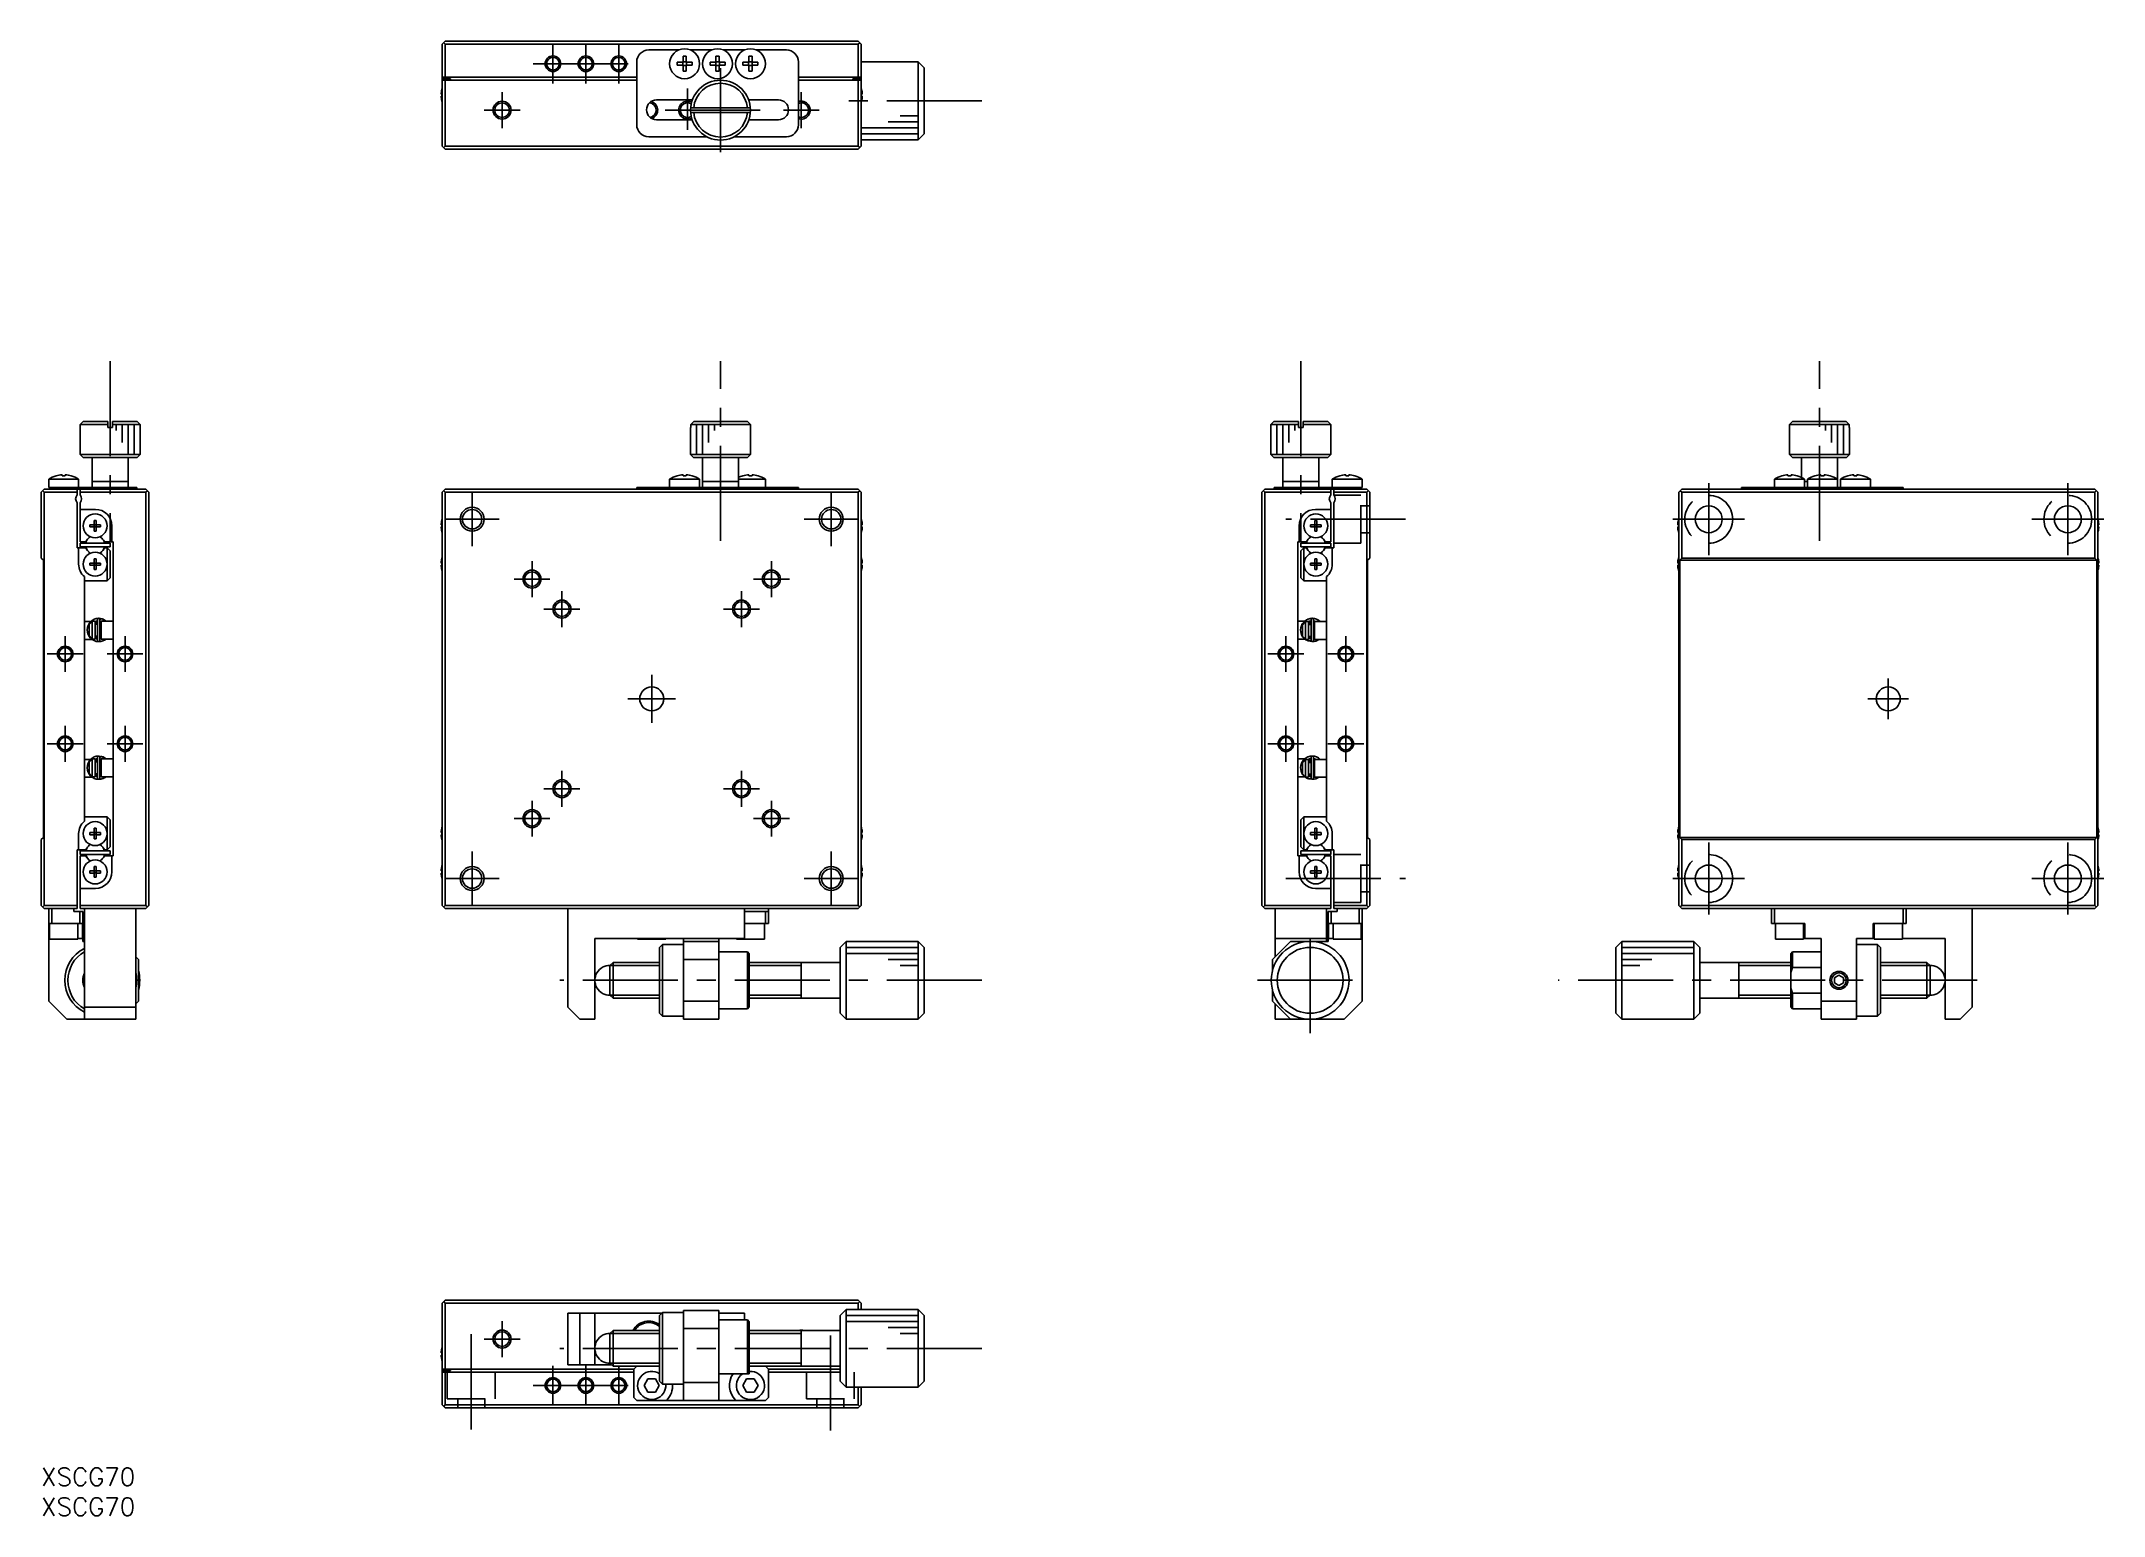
# Model space of a CAD drawing. Extents: x 0 to 345, y -8 to 238.
import ezdxf

# ---------------------------------------------------------------- set-up
doc = ezdxf.new("R2010")
doc.units = 0
doc.header["$LTSCALE"] = 0.5
doc.linetypes.add('CENTER', pattern=[50.8, 31.75, -6.35, 6.35, -6.35])
doc.linetypes.add('DASHED', pattern=[19.05, 12.7, -6.35])
for name, color, linetype in [('MSM_CENTER', 1, 'CENTER'), ('MSM_CONTINUOUS', 7, 'CONTINUOUS'), ('MSM_DASHED', 4, 'DASHED'), ('MSM_NARROW', 5, 'CONTINUOUS'), ('MSM_PART_NUMBER', 7, 'CONTINUOUS')]:
    doc.layers.add(name, color=color, linetype=linetype)
doc.styles.get("Standard").update_dxf_attribs({"font": 'txt.shx', "height": 3, "bigfont": 'bigfont.shx'})

# ---------------------------------------------------------------- blocks, each defined once
blk = doc.blocks.new('*U2')
at = {"layer": 'MSM_PART_NUMBER'}
blk.add_text('XSCG70', height=3, dxfattribs=at).set_placement((0, -3))
blk = doc.blocks.new('*U3')
at = {"layer": 'MSM_PART_NUMBER'}
blk.add_text('XSCG70', height=3, dxfattribs=at).set_placement((0, -8))

msp = doc.modelspace()

# ---------------------------------------------------------------- linework, layer by layer
at = {"layer": 'MSM_CENTER'}
for p, q in [((82.198959, 234.480616), (99.798958, 234.480616)), ((85.498959, 231.180616), (85.498959, 237.780616)), ((90.998959, 231.180616), (90.998959, 237.780616)), ((96.498958, 231.180616), (96.498958, 237.780616)), ((113.498959, 219.730616), (113.498959, 233.730616)), ((76.998959, 229.730616), (76.998959, 223.730617)), ((107.998959, 223.431749), (107.998959, 230.343008)), ((126.99896, 229.730616), (126.99896, 223.730617)), ((157.154029, 228.280616), (132.154029, 228.280616)), ((79.998958, 226.730616), (73.998959, 226.730616)), ((104.25915, 226.730616), (120.498959, 226.730616)), ((123.998961, 226.730616), (129.99896, 226.730616)), ((11.5, 184.811436), (11.5, 154.811436)), ((113.498959, 154.811436), (113.498959, 184.811436)), ((210.465465, 184.811436), (210.465465, 154.811436)), ((297.117158, 154.811436), (297.117158, 184.811436)), ((71.998959, 162.911436), (71.998959, 153.911436)), ((131.998959, 162.911436), (131.998959, 153.911436)), ((278.617158, 152.411436), (278.617158, 164.411436)), ((338.617158, 152.411436), (338.617158, 164.411436)), ((67.498959, 158.411436), (76.498958, 158.411436)), ((127.498959, 158.411436), (136.498958, 158.411436)), ((227.965465, 158.411436), (207.965465, 158.411436)), ((272.617158, 158.411436), (284.617158, 158.411436)), ((344.617158, 158.411436), (332.617158, 158.411436)), ((84.998961, 148.411436), (78.998958, 148.411436)), ((81.998959, 151.411437), (81.998959, 145.411435)), ((124.998961, 148.411436), (118.998958, 148.411436)), ((121.998959, 151.411437), (121.998959, 145.411435)), ((86.998959, 146.411437), (86.998959, 140.411435)), ((116.998959, 146.411437), (116.998959, 140.411435)), ((89.998961, 143.411436), (83.998958, 143.411436)), ((119.998961, 143.411436), (113.998958, 143.411436)), ((3.999999, 138.911437), (3.999999, 132.911435)), ((13.999999, 138.911437), (13.999999, 132.911435)), ((207.965464, 138.911437), (207.965464, 132.911435)), ((217.965464, 138.911437), (217.965464, 132.911435)), ((7.000001, 135.911436), (0.999998, 135.911436)), ((17.000001, 135.911436), (10.999998, 135.911436)), ((210.965466, 135.911436), (204.965463, 135.911436)), ((220.965466, 135.911436), (214.965463, 135.911436)), ((101.998959, 124.411436), (101.998959, 132.411436)), ((308.617158, 125.011436), (308.617158, 131.811436)), ((97.998959, 128.411436), (105.998959, 128.411436)), ((305.217158, 128.411436), (312.017158, 128.411436)), ((7.000001, 120.911436), (0.999998, 120.911436)), ((3.999999, 117.911435), (3.999999, 123.911437)), ((17.000001, 120.911436), (10.999998, 120.911436)), ((13.999999, 117.911435), (13.999999, 123.911437)), ((210.965466, 120.911436), (204.965463, 120.911436)), ((207.965464, 117.911435), (207.965464, 123.911437)), ((220.965466, 120.911436), (214.965463, 120.911436)), ((217.965464, 117.911435), (217.965464, 123.911437)), ((86.998959, 110.411435), (86.998959, 116.411437)), ((116.998959, 110.411435), (116.998959, 116.411437)), ((81.998959, 105.411435), (81.998959, 111.411437)), ((89.998961, 113.411436), (83.998958, 113.411436)), ((119.998961, 113.411436), (113.998958, 113.411436)), ((121.998959, 105.411435), (121.998959, 111.411437)), ((84.998961, 108.411436), (78.998958, 108.411436)), ((124.998961, 108.411436), (118.998958, 108.411436)), ((278.617158, 104.411436), (278.617158, 92.411436)), ((338.617158, 104.411436), (338.617158, 92.411436)), ((71.998959, 93.911436), (71.998959, 102.911436)), ((131.998959, 93.911436), (131.998959, 102.911436)), ((67.498959, 98.411436), (76.498958, 98.411436)), ((127.498959, 98.411436), (136.498958, 98.411436)), ((207.965465, 98.411436), (227.965465, 98.411436)), ((272.617158, 98.411436), (284.617158, 98.411436)), ((344.617158, 98.411436), (332.617158, 98.411436)), ((212.015465, 72.611436), (212.015465, 90.211436)), ((157.154029, 81.411436), (86.65788, 81.411436)), ((203.215465, 81.411436), (220.815465, 81.411436)), ((323.462087, 81.411436), (253.462087, 81.411436)), ((76.998959, 24.499999), (76.998959, 18.5)), ((71.848959, 22.299074), (71.848959, 6.215547)), ((79.998958, 21.499999), (73.998959, 21.499999)), ((131.848959, 6.215547), (131.848959, 22.299074)), ((157.154029, 19.95), (86.65788, 19.95)), ((85.498961, 10.449998), (85.498961, 17.049998)), ((90.998961, 10.449998), (90.998961, 17.049998)), ((96.49896, 10.449998), (96.49896, 17.049998)), ((82.198961, 13.749998), (99.79896, 13.749998))]:
    msp.add_line(p, q, dxfattribs=at)
at = {"layer": 'MSM_CONTINUOUS'}
for p, q in [((66.998959, 237.730616), (67.498959, 238.230616)), ((67.248959, 237.980616), (67.498959, 237.730616)), ((67.498959, 238.230616), (136.498959, 238.230616)), ((136.498959, 238.230616), (136.998959, 237.730616)), ((136.498959, 237.730616), (136.748959, 237.980616)), ((66.998959, 220.730616), (66.998959, 237.730616)), ((67.498959, 237.730616), (67.498959, 232.230616)), ((136.498959, 237.730616), (67.498959, 237.730616)), ((99.498959, 224.280616), (99.498959, 234.780616)), ((101.498959, 236.780616), (106.519163, 236.780616)), ((106.240369, 234.220616), (106.240369, 234.740616)), ((106.240369, 234.740616), (107.238959, 234.740616)), ((107.197584, 234.220616), (107.197584, 234.740616)), ((107.238959, 235.739205), (107.758959, 235.739205)), ((107.238959, 234.740616), (107.238959, 235.739205)), ((107.238959, 234.781991), (107.758959, 234.781991)), ((107.758959, 235.739205), (107.758959, 234.740616)), ((107.758959, 234.740616), (108.757548, 234.740616)), ((107.800334, 234.740616), (107.800334, 234.220616)), ((108.478755, 236.780616), (112.019163, 236.780616)), ((108.757548, 234.740616), (108.757548, 234.220616)), ((111.740369, 234.220616), (111.740369, 234.740616)), ((111.740369, 234.740616), (112.738959, 234.740616)), ((112.697584, 234.220616), (112.697584, 234.740616)), ((112.738959, 235.739205), (113.258959, 235.739205)), ((112.738959, 234.740616), (112.738959, 235.739205)), ((112.738959, 234.781991), (113.258959, 234.781991)), ((113.258959, 235.739205), (113.258959, 234.740616)), ((113.258959, 234.740616), (114.257548, 234.740616)), ((113.300334, 234.740616), (113.300334, 234.220616)), ((113.978755, 236.780616), (117.519163, 236.780616)), ((114.257548, 234.740616), (114.257548, 234.220616)), ((117.240369, 234.220616), (117.240369, 234.740616)), ((117.240369, 234.740616), (118.238959, 234.740616)), ((118.197584, 234.220616), (118.197584, 234.740616)), ((118.238959, 235.739205), (118.758959, 235.739205)), ((118.238959, 234.740616), (118.238959, 235.739205)), ((118.238959, 234.781991), (118.758959, 234.781991)), ((118.758959, 235.739205), (118.758959, 234.740616)), ((118.758959, 234.740616), (119.757548, 234.740616)), ((118.800334, 234.740616), (118.800334, 234.220616)), ((119.478755, 236.780616), (124.498959, 236.780616)), ((119.757548, 234.740616), (119.757548, 234.220616)), ((126.498959, 234.780616), (126.498959, 224.280616)), ((136.498959, 232.230616), (136.498959, 237.730616)), ((136.998959, 220.730616), (136.998959, 237.730616)), ((146.498959, 234.780616), (136.998959, 234.780616)), ((147.498959, 233.780616), (146.498959, 234.780616)), ((146.498959, 221.780616), (146.498959, 234.780616)), ((99.498959, 232.230616), (66.998959, 232.230616)), ((66.998959, 231.980616), (68.398959, 231.980616)), ((66.998959, 231.730616), (99.498959, 231.730616)), ((67.498959, 231.730616), (67.498959, 220.730616)), ((68.398959, 231.730616), (68.398959, 231.980616)), ((107.238959, 234.220616), (106.240369, 234.220616)), ((107.238959, 233.222026), (107.238959, 234.220616)), ((107.758959, 234.179241), (107.238959, 234.179241)), ((107.758959, 233.222026), (107.238959, 233.222026)), ((107.758959, 234.220616), (107.758959, 233.222026)), ((108.757548, 234.220616), (107.758959, 234.220616)), ((112.738959, 234.220616), (111.740369, 234.220616)), ((112.738959, 233.222026), (112.738959, 234.220616)), ((113.258959, 234.179241), (112.738959, 234.179241)), ((113.258959, 233.222026), (112.738959, 233.222026)), ((113.258959, 234.220616), (113.258959, 233.222026)), ((114.257548, 234.220616), (113.258959, 234.220616)), ((118.238959, 234.220616), (117.240369, 234.220616)), ((118.238959, 233.222026), (118.238959, 234.220616)), ((118.758959, 234.179241), (118.238959, 234.179241)), ((118.758959, 233.222026), (118.238959, 233.222026)), ((118.758959, 234.220616), (118.758959, 233.222026)), ((119.757548, 234.220616), (118.758959, 234.220616)), ((136.998959, 232.230616), (126.498959, 232.230616)), ((126.498959, 231.730616), (136.998959, 231.730616)), ((136.998959, 231.980616), (135.598959, 231.980616)), ((135.598959, 231.730616), (135.598959, 231.980616)), ((136.498959, 220.730616), (136.498959, 231.730616)), ((147.498959, 233.780616), (147.498959, 222.780616)), ((66.8091, 229.410616), (66.929437, 229.410616)), ((66.929437, 229.050616), (66.8091, 229.050616)), ((66.924815, 230.119232), (66.929437, 230.116977)), ((66.929437, 228.344254), (66.924815, 228.342)), ((66.929437, 229.410616), (66.929437, 229.050616)), ((102.798959, 228.430616), (108.796831, 228.430616)), ((118.201086, 228.430616), (123.198959, 228.430616)), ((137.06848, 230.116977), (137.073103, 230.119232)), ((137.06848, 229.410616), (137.188818, 229.410616)), ((137.06848, 229.050616), (137.06848, 229.410616)), ((137.188818, 229.050616), (137.06848, 229.050616)), ((137.073103, 228.342), (137.06848, 228.344254)), ((108.761871, 225.130616), (102.798959, 225.130616)), ((118.482933, 227.130616), (108.514984, 227.130616)), ((108.514984, 226.330616), (118.482933, 226.330616)), ((123.198959, 225.130616), (118.236046, 225.130616)), ((67.498959, 220.230616), (66.998959, 220.730616)), ((67.498959, 220.730616), (67.248959, 220.480616)), ((67.498959, 220.730616), (136.498959, 220.730616)), ((111.219156, 222.280616), (101.498959, 222.280616)), ((124.498959, 222.280616), (115.778761, 222.280616)), ((136.748959, 220.480616), (136.498959, 220.730616)), ((136.998959, 220.730616), (136.498959, 220.230616)), ((136.998959, 221.780616), (146.498959, 221.780616)), ((146.498959, 221.780616), (147.498959, 222.780616)), ((136.498959, 220.230616), (67.498959, 220.230616)), ((7, 174.711436), (6.5, 174.211436)), ((11.1, 174.211436), (6.5, 174.211436)), ((6.5, 174.211436), (6.5, 169.211436)), ((7, 174.711436), (11.1, 174.711436)), ((11.1, 173.711436), (11.1, 174.711436)), ((11.1, 173.711436), (11.9, 173.711436)), ((11.9, 174.711436), (16, 174.711436)), ((11.9, 173.711436), (11.9, 174.711436)), ((16.5, 174.211436), (11.9, 174.211436)), ((16.5, 174.211436), (16, 174.711436)), ((16.5, 169.211436), (16.5, 174.211436)), ((108.498959, 173.711436), (108.498959, 169.211436)), ((108.498959, 173.711436), (108.514984, 173.711436)), ((108.514984, 174.211436), (109.016772, 174.711436)), ((118.482933, 174.211436), (108.514984, 174.211436)), ((108.514984, 173.711436), (108.514984, 174.211436)), ((109.016772, 174.711436), (117.981146, 174.711436)), ((117.981146, 174.711436), (118.482933, 174.211436)), ((118.482933, 174.211436), (118.482933, 173.711436)), ((118.482933, 173.711436), (118.498959, 173.711436)), ((118.498959, 169.211436), (118.498959, 173.711436)), ((205.965465, 174.711436), (205.465465, 174.211436)), ((210.065465, 174.211436), (205.465465, 174.211436)), ((205.465465, 174.211436), (205.465465, 169.211436)), ((205.965465, 174.711436), (210.065465, 174.711436)), ((210.065465, 173.711436), (210.065465, 174.711436)), ((210.065465, 173.711436), (210.865465, 173.711436)), ((210.865465, 174.711436), (214.965465, 174.711436)), ((210.865465, 173.711436), (210.865465, 174.711436)), ((215.465465, 174.211436), (210.865465, 174.211436)), ((215.465465, 174.211436), (214.965465, 174.711436)), ((215.465465, 169.211436), (215.465465, 174.211436)), ((292.117158, 173.711436), (292.133184, 173.711436)), ((292.117158, 173.711436), (292.117158, 169.211436)), ((292.133184, 174.211436), (292.634971, 174.711436)), ((292.133184, 173.711436), (292.133184, 174.211436)), ((302.101132, 174.211436), (292.133184, 174.211436)), ((292.634971, 174.711436), (301.599345, 174.711436)), ((301.599345, 174.711436), (302.101132, 174.211436)), ((302.101132, 174.211436), (302.101132, 173.711436)), ((302.101132, 173.711436), (302.117158, 173.711436)), ((302.117158, 169.211436), (302.117158, 173.711436)), ((6.5, 169.211436), (7, 168.711436)), ((6.5, 169.211436), (16.5, 169.211436)), ((16, 168.711436), (16.5, 169.211436)), ((108.498959, 169.211436), (118.498959, 169.211436)), ((108.498959, 169.211436), (108.998959, 168.711436)), ((117.998959, 168.711436), (118.498959, 169.211436)), ((205.465465, 169.211436), (215.465465, 169.211436)), ((205.465465, 169.211436), (205.965465, 168.711436)), ((214.965465, 168.711436), (215.465465, 169.211436)), ((292.117158, 169.211436), (302.117158, 169.211436)), ((292.117158, 169.211436), (292.617158, 168.711436)), ((301.617158, 168.711436), (302.117158, 169.211436)), ((2.491411, 165.674017), (2.488067, 165.680872)), ((3.49, 165.674017), (3.49, 165.846388)), ((4.01, 165.674017), (3.49, 165.674017)), ((4.01, 165.846388), (4.01, 165.674017)), ((5.011933, 165.680872), (5.00859, 165.674017)), ((16, 168.711436), (7, 168.711436)), ((8.5, 168.711436), (8.5, 163.711436)), ((14.5, 163.711436), (14.5, 168.711436)), ((106.240369, 165.674017), (106.237026, 165.680872)), ((107.238959, 165.674017), (107.238959, 165.846388)), ((107.758959, 165.674017), (107.238959, 165.674017)), ((107.758959, 165.846388), (107.758959, 165.674017)), ((108.760892, 165.680872), (108.757548, 165.674017)), ((117.998959, 168.711436), (108.998959, 168.711436)), ((110.498959, 168.711436), (110.498959, 163.711436)), ((116.498959, 163.711436), (116.498959, 168.711436)), ((117.240369, 165.674017), (117.237026, 165.680872)), ((118.238959, 165.674017), (118.238959, 165.846388)), ((118.758959, 165.674017), (118.238959, 165.674017)), ((118.758959, 165.846388), (118.758959, 165.674017)), ((119.760892, 165.680872), (119.757548, 165.674017)), ((214.965465, 168.711436), (205.965465, 168.711436)), ((207.465465, 168.711436), (207.465465, 163.711436)), ((213.465465, 163.711436), (213.465465, 168.711436)), ((216.956875, 165.674017), (216.953532, 165.680872)), ((217.955465, 165.674017), (217.955465, 165.846388)), ((218.475465, 165.674017), (217.955465, 165.674017)), ((218.475465, 165.846388), (218.475465, 165.674017)), ((219.477398, 165.680872), (219.474054, 165.674017)), ((290.858568, 165.674017), (290.855225, 165.680872)), ((291.857158, 165.674017), (291.857158, 165.846388)), ((292.377158, 165.674017), (291.857158, 165.674017)), ((292.377158, 165.846388), (292.377158, 165.674017)), ((292.617158, 168.711436), (301.617158, 168.711436)), ((293.379091, 165.680872), (293.375747, 165.674017)), ((294.117158, 168.711436), (294.117158, 165.392565)), ((296.358568, 165.674017), (296.355225, 165.680872)), ((297.357158, 165.674017), (297.357158, 165.846388)), ((297.877158, 165.674017), (297.357158, 165.674017)), ((297.877158, 165.846388), (297.877158, 165.674017)), ((298.879091, 165.680872), (298.875747, 165.674017)), ((300.117158, 163.711436), (300.117158, 168.711436)), ((301.858568, 165.674017), (301.855225, 165.680872)), ((302.857158, 165.674017), (302.857158, 165.846388)), ((303.377158, 165.674017), (302.857158, 165.674017)), ((303.377158, 165.846388), (303.377158, 165.674017)), ((304.379091, 165.680872), (304.375747, 165.674017)), ((0, 162.911436), (0.5, 163.411436)), ((0, 151.911436), (0, 162.911436)), ((0.5, 162.911436), (0.25, 163.161436)), ((0.5, 163.411436), (17.5, 163.411436)), ((0.5, 162.911436), (0.5, 93.911436)), ((6, 162.911436), (0.5, 162.911436)), ((1.25, 165.103093), (6.25, 165.103093)), ((1.25, 165.103093), (1.25, 163.711436)), ((1.25, 163.711436), (15.95, 163.711436)), ((1.45, 163.411436), (1.45, 163.711436)), ((6, 162.472874), (6, 163.411436)), ((6.25, 163.711436), (6.25, 165.103093)), ((6.5, 162.472874), (6.5, 163.411436)), ((17.5, 162.911436), (6.5, 162.911436)), ((14.5, 164.711436), (8.5, 164.711436)), ((15.95, 163.711436), (15.95, 163.411436)), ((17.5, 163.411436), (18, 162.911436)), ((17.75, 163.161436), (17.5, 162.911436)), ((17.5, 93.911436), (17.5, 162.911436)), ((18, 162.911436), (18, 93.911436)), ((67.498959, 163.411436), (66.998959, 162.911436)), ((66.998959, 93.911436), (66.998959, 162.911436)), ((67.498959, 162.911436), (67.248959, 163.161436)), ((67.498959, 163.411436), (136.498959, 163.411436)), ((136.498959, 162.911436), (67.498959, 162.911436)), ((67.498959, 162.911436), (67.498959, 93.911436)), ((99.498959, 163.411436), (99.498959, 163.711436)), ((126.498959, 163.711436), (99.498959, 163.711436)), ((104.998959, 165.103093), (109.998959, 165.103093)), ((104.998959, 165.103093), (104.998959, 163.711436)), ((109.998959, 163.711436), (109.998959, 165.103093)), ((116.498959, 164.711436), (110.498959, 164.711436)), ((116.498959, 165.103093), (120.998959, 165.103093)), ((120.998959, 163.711436), (120.998959, 165.103093)), ((126.498959, 163.711436), (126.498959, 163.411436)), ((136.998959, 162.911436), (136.498959, 163.411436)), ((136.748959, 163.161436), (136.498959, 162.911436)), ((136.498959, 93.911436), (136.498959, 162.911436)), ((136.998959, 162.911436), (136.998959, 93.911436)), ((203.965465, 162.911436), (204.465465, 163.411436)), ((203.965465, 93.911436), (203.965465, 162.911436)), ((204.465465, 162.911436), (204.215465, 163.161436)), ((204.465465, 163.411436), (221.465465, 163.411436)), ((215.465465, 162.911436), (204.465465, 162.911436)), ((204.465465, 162.911436), (204.465465, 93.911436)), ((206.015465, 163.411436), (206.015465, 163.711436)), ((206.015465, 163.711436), (220.715465, 163.711436)), ((213.465465, 164.711436), (207.465465, 164.711436)), ((215.465465, 163.411436), (215.465465, 162.472874)), ((215.715465, 165.103093), (220.715465, 165.103093)), ((215.715465, 165.103093), (215.715465, 163.711436)), ((215.965465, 163.411436), (215.965465, 162.472874)), ((221.465465, 162.911436), (215.965465, 162.911436)), ((220.515465, 163.711436), (220.515465, 163.411436)), ((220.715465, 163.711436), (220.715465, 165.103093)), ((221.965465, 162.911436), (221.465465, 163.411436)), ((221.715465, 163.161436), (221.465465, 162.911436)), ((221.465465, 93.911436), (221.465465, 162.911436)), ((221.965465, 162.911436), (221.965465, 151.911436)), ((274.117158, 163.411436), (273.617158, 162.911436)), ((273.617158, 93.911436), (273.617158, 162.911436)), ((274.117158, 162.911436), (273.867158, 163.161436)), ((274.117158, 163.411436), (343.117158, 163.411436)), ((274.117158, 162.911436), (274.117158, 151.911436)), ((343.117158, 162.911436), (274.117158, 162.911436)), ((284.117158, 163.411436), (284.117158, 163.711436)), ((284.117158, 163.711436), (311.117158, 163.711436)), ((289.617158, 165.103093), (289.617158, 163.711436)), ((289.617158, 165.103093), (294.617158, 165.103093)), ((294.617158, 163.711436), (294.617158, 165.103093)), ((295.117158, 164.711436), (294.617158, 164.711436)), ((295.117158, 165.103093), (295.117158, 163.711436)), ((295.117158, 165.103093), (300.117158, 165.103093)), ((300.617158, 165.103093), (300.617158, 163.711436)), ((300.617158, 165.103093), (305.617158, 165.103093)), ((305.617158, 163.711436), (305.617158, 165.103093)), ((311.117158, 163.711436), (311.117158, 163.411436)), ((343.617158, 162.911436), (343.117158, 163.411436)), ((343.367158, 163.161436), (343.117158, 162.911436)), ((343.117158, 151.911436), (343.117158, 162.911436)), ((343.617158, 162.911436), (343.617158, 93.911436)), ((6, 153.611436), (6, 161.149998)), ((6.5, 161.149998), (6.5, 154.611436)), ((9.05, 160.061436), (6.5, 160.061436)), ((212.915465, 160.061436), (215.465465, 160.061436)), ((215.465465, 161.149998), (215.465465, 154.611436)), ((215.965465, 161.149998), (215.965465, 153.611436)), ((8.113639, 157.491436), (8.82, 157.491436)), ((8.113639, 157.131436), (8.113639, 157.491436)), ((8.82, 157.131436), (8.113639, 157.131436)), ((8.82, 158.197797), (9.18, 158.197797)), ((8.82, 157.491436), (8.82, 158.197797)), ((8.830372, 157.481064), (8.82, 157.491436)), ((8.830372, 157.141808), (8.82, 157.131436)), ((8.82, 156.425074), (8.82, 157.131436)), ((9.18, 156.425074), (8.82, 156.425074)), ((8.830372, 157.141808), (8.830372, 157.481064)), ((8.830372, 157.481064), (9.169628, 157.481064)), ((9.169628, 157.141808), (8.830372, 157.141808)), ((9.169628, 157.481064), (9.18, 157.491436)), ((9.169628, 157.481064), (9.169628, 157.141808)), ((9.169628, 157.141808), (9.18, 157.131436)), ((9.18, 158.197797), (9.18, 157.491436)), ((9.18, 157.491436), (9.886362, 157.491436)), ((9.886362, 157.131436), (9.18, 157.131436)), ((9.18, 156.425074), (9.18, 157.131436)), ((9.886362, 157.491436), (9.886362, 157.131436)), ((11.8, 154.611436), (11.8, 157.311436)), ((66.8091, 157.491436), (66.929437, 157.491436)), ((66.929437, 157.131436), (66.8091, 157.131436)), ((66.924815, 158.200052), (66.929437, 158.197797)), ((66.929437, 156.425074), (66.924815, 156.42282)), ((66.929437, 157.491436), (66.929437, 157.131436)), ((137.06848, 158.197797), (137.073103, 158.200052)), ((137.06848, 157.131436), (137.06848, 157.491436)), ((137.06848, 157.491436), (137.188818, 157.491436)), ((137.188818, 157.131436), (137.06848, 157.131436)), ((137.073103, 156.42282), (137.06848, 156.425074)), ((210.165465, 154.611436), (210.165465, 157.311436)), ((212.079103, 157.131436), (212.079103, 157.491436)), ((212.079103, 157.491436), (212.785465, 157.491436)), ((212.785465, 157.131436), (212.079103, 157.131436)), ((212.785465, 158.197797), (213.145465, 158.197797)), ((212.785465, 158.197797), (212.785465, 157.491436)), ((212.795837, 157.481064), (212.785465, 157.491436)), ((212.795837, 157.141808), (212.785465, 157.131436)), ((212.785465, 156.425074), (212.785465, 157.131436)), ((213.145465, 156.425074), (212.785465, 156.425074)), ((212.795837, 157.481064), (213.135093, 157.481064)), ((212.795837, 157.141808), (212.795837, 157.481064)), ((213.135093, 157.141808), (212.795837, 157.141808)), ((213.135093, 157.481064), (213.145465, 157.491436)), ((213.135093, 157.481064), (213.135093, 157.141808)), ((213.135093, 157.141808), (213.145465, 157.131436)), ((213.145465, 158.197797), (213.145465, 157.491436)), ((213.145465, 157.491436), (213.851826, 157.491436)), ((213.145465, 157.131436), (213.145465, 156.425074)), ((213.851826, 157.131436), (213.145465, 157.131436)), ((213.851826, 157.491436), (213.851826, 157.131436)), ((273.427299, 157.491436), (273.547636, 157.491436)), ((273.547636, 157.131436), (273.427299, 157.131436)), ((273.543014, 158.200052), (273.547636, 158.197797)), ((273.547636, 156.425074), (273.543014, 156.42282)), ((273.547636, 157.491436), (273.547636, 157.131436)), ((343.68668, 158.197797), (343.691302, 158.200052)), ((343.68668, 157.491436), (343.807017, 157.491436)), ((343.68668, 157.131436), (343.68668, 157.491436)), ((343.807017, 157.131436), (343.68668, 157.131436)), ((343.691302, 156.42282), (343.68668, 156.425074)), ((0, 151.911436), (0.35, 151.561436)), ((7.455588, 153.611436), (6, 153.611436)), ((6.25, 153.611436), (6.25, 150.911436)), ((6.5, 154.611436), (7.455588, 154.611436)), ((6.5, 154.411436), (11.5, 154.411436)), ((6.5, 153.811436), (6.5, 154.411436)), ((6.5, 153.811436), (11.5, 153.811436)), ((7.455588, 154.611436), (7.625185, 154.905186)), ((7.625185, 153.317686), (7.455588, 153.611436)), ((8.82, 151.797797), (9.18, 151.797797)), ((8.82, 151.091436), (8.82, 151.797797)), ((9.18, 151.797797), (9.18, 151.091436)), ((10.374815, 154.905186), (10.544412, 154.611436)), ((10.544412, 153.611436), (10.374815, 153.317686)), ((10.544412, 154.611436), (12, 154.611436)), ((11, 153.611436), (10.544412, 153.611436)), ((11, 153.611436), (11.5, 153.111436)), ((11, 148.111436), (11, 153.611436)), ((11.5, 154.411436), (11.5, 153.811436)), ((11.5, 153.111436), (11.5, 148.611436)), ((12, 154.611436), (12, 102.211436)), ((66.924815, 151.800052), (66.929437, 151.797797)), ((137.06848, 151.797797), (137.073103, 151.800052)), ((209.965465, 102.211436), (209.965465, 154.611436)), ((211.421053, 154.611436), (209.965465, 154.611436)), ((210.465465, 153.811436), (210.465465, 154.411436)), ((215.465465, 154.411436), (210.465465, 154.411436)), ((215.465465, 153.811436), (210.465465, 153.811436)), ((210.465465, 153.111436), (210.965465, 153.611436)), ((210.465465, 148.611436), (210.465465, 153.111436)), ((210.965465, 153.611436), (211.421053, 153.611436)), ((210.965465, 153.611436), (210.965465, 148.111436)), ((211.590649, 154.905186), (211.421053, 154.611436)), ((211.421053, 153.611436), (211.590649, 153.317686)), ((212.785465, 151.797797), (213.145465, 151.797797)), ((212.785465, 151.797797), (212.785465, 151.091436)), ((213.145465, 151.797797), (213.145465, 151.091436)), ((214.509877, 154.611436), (214.34028, 154.905186)), ((214.34028, 153.317686), (214.509877, 153.611436)), ((215.465465, 154.611436), (214.509877, 154.611436)), ((214.509877, 153.611436), (215.965465, 153.611436)), ((215.465465, 154.411436), (215.465465, 153.811436)), ((215.715465, 153.611436), (215.715465, 150.911436)), ((221.615465, 151.561436), (221.965465, 151.911436)), ((273.543014, 151.800052), (273.547636, 151.797797)), ((273.767158, 151.561436), (274.117158, 151.911436)), ((274.117158, 151.911436), (343.117158, 151.911436)), ((343.117158, 151.911436), (343.467158, 151.561436)), ((343.68668, 151.797797), (343.691302, 151.800052)), ((0.35, 151.561436), (0.35, 105.261436)), ((7.2, 107.990498), (7.2, 148.832373)), ((8.113639, 151.091436), (8.82, 151.091436)), ((8.113639, 150.731436), (8.113639, 151.091436)), ((8.82, 150.731436), (8.113639, 150.731436)), ((8.830372, 151.081064), (8.82, 151.091436)), ((8.830372, 150.741808), (8.82, 150.731436)), ((8.82, 150.025074), (8.82, 150.731436)), ((9.18, 150.025074), (8.82, 150.025074)), ((8.830372, 150.741808), (8.830372, 151.081064)), ((8.830372, 151.081064), (9.169628, 151.081064)), ((9.169628, 150.741808), (8.830372, 150.741808)), ((9.169628, 151.081064), (9.18, 151.091436)), ((9.169628, 151.081064), (9.169628, 150.741808)), ((9.169628, 150.741808), (9.18, 150.731436)), ((9.18, 151.091436), (9.886362, 151.091436)), ((9.886362, 150.731436), (9.18, 150.731436)), ((9.18, 150.025074), (9.18, 150.731436)), ((9.886362, 151.091436), (9.886362, 150.731436)), ((11.5, 148.611436), (11, 148.111436)), ((66.8091, 151.091436), (66.929437, 151.091436)), ((66.929437, 150.731436), (66.8091, 150.731436)), ((66.929437, 150.025074), (66.924815, 150.02282)), ((66.929437, 151.091436), (66.929437, 150.731436)), ((137.06848, 150.731436), (137.06848, 151.091436)), ((137.06848, 151.091436), (137.188818, 151.091436)), ((137.188818, 150.731436), (137.06848, 150.731436)), ((137.073103, 150.02282), (137.06848, 150.025074)), ((210.965465, 148.111436), (210.465465, 148.611436)), ((212.079103, 150.731436), (212.079103, 151.091436)), ((212.079103, 151.091436), (212.785465, 151.091436)), ((212.785465, 150.731436), (212.079103, 150.731436)), ((212.795837, 151.081064), (212.785465, 151.091436)), ((212.795837, 150.741808), (212.785465, 150.731436)), ((212.785465, 150.025074), (212.785465, 150.731436)), ((213.145465, 150.025074), (212.785465, 150.025074)), ((212.795837, 151.081064), (213.135093, 151.081064)), ((212.795837, 150.741808), (212.795837, 151.081064)), ((213.135093, 150.741808), (212.795837, 150.741808)), ((213.135093, 151.081064), (213.145465, 151.091436)), ((213.135093, 151.081064), (213.135093, 150.741808)), ((213.135093, 150.741808), (213.145465, 150.731436)), ((213.145465, 151.091436), (213.851826, 151.091436)), ((213.145465, 150.731436), (213.145465, 150.025074)), ((213.851826, 150.731436), (213.145465, 150.731436)), ((213.851826, 151.091436), (213.851826, 150.731436)), ((214.765465, 148.832373), (214.765465, 107.990498)), ((221.615465, 105.261436), (221.615465, 151.561436)), ((273.427299, 151.091436), (273.547636, 151.091436)), ((273.547636, 150.731436), (273.427299, 150.731436)), ((273.547636, 150.025074), (273.543014, 150.02282)), ((273.547636, 151.091436), (273.547636, 150.731436)), ((273.767158, 105.261436), (273.767158, 151.561436)), ((273.767158, 151.561436), (343.467158, 151.561436)), ((343.467158, 151.561436), (343.467158, 105.261436)), ((343.68668, 151.091436), (343.807017, 151.091436)), ((343.68668, 150.731436), (343.68668, 151.091436)), ((343.807017, 150.731436), (343.68668, 150.731436)), ((343.691302, 150.02282), (343.68668, 150.025074)), ((7.2, 148.111436), (11, 148.111436)), ((214.765465, 148.111436), (210.965465, 148.111436)), ((8.248683, 141.311436), (7.2, 141.311436)), ((8, 140.827951), (8.5, 141.357119)), ((9, 141.411436), (8.5, 141.411436)), ((8.5, 141.411436), (8.5, 138.411436)), ((8.99981, 141.353756), (9.411485, 141.464972)), ((9, 138.411436), (9, 141.411436)), ((9.2, 141.311436), (9, 141.311436)), ((9.2, 140.911436), (9.2, 141.311436)), ((9.411506, 141.671344), (9.411506, 138.171344)), ((10.381193, 141.704405), (9.633654, 141.865062)), ((9.808139, 141.69864), (9.79999, 141.694715)), ((9.801506, 138.171344), (9.801506, 141.671344)), ((9.839511, 141.712551), (9.808139, 141.69864)), ((9.871527, 141.724876), (9.839511, 141.712551)), ((9.904107, 141.735586), (9.871527, 141.724876)), ((9.889994, 141.285799), (9.900817, 141.296216)), ((9.900817, 141.296216), (9.912147, 141.306085)), ((9.937172, 141.744653), (9.904107, 141.735586)), ((9.912147, 141.306085), (9.923957, 141.315379)), ((9.923957, 141.315379), (9.936219, 141.324074)), ((9.936219, 141.324074), (9.948903, 141.332146)), ((9.97064, 141.752057), (9.937172, 141.744653)), ((9.948903, 141.332146), (9.96198, 141.339574)), ((9.96198, 141.339574), (9.975418, 141.346336)), ((10.00443, 141.757779), (9.97064, 141.752057)), ((9.975418, 141.346336), (9.989184, 141.352414)), ((9.989184, 141.352414), (9.999977, 141.356614)), ((10, 141.411436), (10, 138.411436)), ((12, 141.411436), (10, 141.411436)), ((10.038459, 141.761806), (10.00443, 141.757779)), ((10.072644, 141.764128), (10.038459, 141.761806)), ((10.106901, 141.76474), (10.072644, 141.764128)), ((10.141147, 141.763639), (10.106901, 141.76474)), ((10.175298, 141.760827), (10.141147, 141.763639)), ((10.20927, 141.756313), (10.175298, 141.760827)), ((10.24298, 141.750105), (10.20927, 141.756313)), ((10.276347, 141.74222), (10.24298, 141.750105)), ((10.271911, 141.422834), (10.265732, 141.411436)), ((10.278245, 141.434948), (10.271911, 141.422834)), ((10.380579, 141.704682), (10.2763, 141.411426)), ((10.309286, 141.732674), (10.276347, 141.74222)), ((10.284692, 141.447699), (10.278245, 141.434948)), ((10.29121, 141.461001), (10.284692, 141.447699)), ((10.297754, 141.474764), (10.29121, 141.461001)), ((10.304281, 141.488897), (10.297754, 141.474764)), ((10.310747, 141.503306), (10.304281, 141.488897)), ((10.341717, 141.721493), (10.309286, 141.732674)), ((10.317109, 141.517894), (10.310747, 141.503306)), ((10.323325, 141.532564), (10.317109, 141.517894)), ((10.329353, 141.547217), (10.323325, 141.532564)), ((10.335152, 141.561757), (10.329353, 141.547217)), ((10.340685, 141.576085), (10.335152, 141.561757)), ((10.345913, 141.590106), (10.340685, 141.576085)), ((10.371894, 141.709418), (10.341717, 141.721493)), ((10.350803, 141.603727), (10.345913, 141.590106)), ((10.355321, 141.616856), (10.350803, 141.603727)), ((10.359438, 141.629406), (10.355321, 141.616856)), ((10.363125, 141.641292), (10.359438, 141.629406)), ((10.366359, 141.652436), (10.363125, 141.641292)), ((10.369117, 141.662763), (10.366359, 141.652436)), ((10.371381, 141.672204), (10.369117, 141.662763)), ((10.370628, 141.709685), (10.372567, 141.709028)), ((10.373136, 141.680696), (10.371381, 141.672204)), ((10.854437, 141.411659), (10.371474, 141.708607)), ((10.372567, 141.709028), (10.373989, 141.707176)), ((10.37437, 141.688183), (10.373136, 141.680696)), ((10.373989, 141.707176), (10.374884, 141.704142)), ((10.375076, 141.694613), (10.37437, 141.688183)), ((10.374884, 141.704142), (10.375247, 141.699944)), ((10.375247, 141.699944), (10.375076, 141.694613)), ((10.40077, 141.695778), (10.381193, 141.704405)), ((211.111335, 141.411436), (209.965465, 141.411436)), ((211.765465, 141.311436), (211.265465, 141.311436)), ((211.265465, 141.311436), (211.265465, 138.311436)), ((211.59399, 141.708607), (211.576032, 141.700812)), ((211.587954, 141.70523), (211.584885, 141.704682)), ((211.649768, 141.730607), (211.593571, 141.709418)), ((211.660713, 141.3115), (212.163917, 141.464979)), ((211.745717, 141.350591), (211.747217, 141.350968)), ((211.746983, 141.350858), (211.761543, 141.356639)), ((211.761543, 141.356639), (211.775809, 141.361465)), ((211.765465, 138.311436), (211.765465, 141.311436)), ((211.775809, 141.361465), (211.790306, 141.365562)), ((211.790306, 141.365562), (211.804997, 141.368917)), ((211.804997, 141.368917), (211.819843, 141.37152)), ((211.819843, 141.37152), (211.834807, 141.373364)), ((211.834807, 141.373364), (211.849848, 141.374443)), ((211.849848, 141.374443), (211.864927, 141.374754)), ((211.864927, 141.374754), (211.880005, 141.374294)), ((211.880005, 141.374294), (211.895042, 141.373066)), ((211.895042, 141.373066), (211.909998, 141.371072)), ((211.909998, 141.371072), (211.924834, 141.368319)), ((211.924834, 141.368319), (211.939511, 141.364814)), ((211.939511, 141.364814), (211.953991, 141.360567)), ((211.953991, 141.360567), (211.968235, 141.35559)), ((211.965465, 140.811436), (211.965465, 141.356835)), ((211.968235, 141.35559), (211.982208, 141.349899)), ((211.982208, 141.349899), (211.995874, 141.343508)), ((211.995874, 141.343508), (212.009198, 141.336436)), ((212.009198, 141.336436), (212.022146, 141.328702)), ((212.022146, 141.328702), (212.034688, 141.320329)), ((212.034688, 141.320329), (212.046792, 141.311339)), ((212.046792, 141.311339), (212.058428, 141.301756)), ((212.058428, 141.301756), (212.06957, 141.291606)), ((212.163959, 141.671344), (212.163959, 138.171344)), ((212.553959, 138.171344), (212.553959, 141.671344)), ((212.554013, 141.464656), (213.057639, 141.311522)), ((214.765465, 141.311436), (212.765465, 141.311436)), ((212.765465, 141.311436), (212.765465, 138.311436)), ((212.965465, 141.354166), (212.965465, 141.311436)), ((7.2, 138.311436), (8.517927, 138.311436)), ((8, 138.994921), (8, 140.827951)), ((8.5, 138.465753), (8, 138.994921)), ((8.5, 138.411436), (9, 138.411436)), ((9.411452, 138.378032), (8.999851, 138.488578)), ((9.411506, 140.911436), (9, 140.911436)), ((9, 138.911436), (9.411506, 138.911436)), ((9.2, 138.419559), (9.2, 138.911436)), ((9.2, 138.811436), (9.411506, 138.811436)), ((9.801506, 141.069664), (9.80184, 141.083898)), ((10, 140.911436), (9.801506, 140.911436)), ((9.801506, 138.911436), (10, 138.911436)), ((9.801506, 138.811436), (10, 138.811436)), ((9.80159, 138.765988), (9.801506, 138.773025)), ((9.802303, 138.750975), (9.80159, 138.765988)), ((9.80184, 141.083898), (9.802902, 141.098887)), ((9.803744, 138.736012), (9.802303, 138.750975)), ((9.802902, 141.098887), (9.804689, 141.113805)), ((9.805909, 138.721135), (9.803744, 138.736012)), ((9.804689, 141.113805), (9.807198, 141.128617)), ((9.808795, 138.706378), (9.805909, 138.721135)), ((9.807198, 141.128617), (9.810422, 141.143288)), ((9.812396, 138.691777), (9.808795, 138.706378)), ((9.810422, 141.143288), (9.814354, 141.157784)), ((9.816703, 138.677366), (9.812396, 138.691777)), ((9.814354, 141.157784), (9.818987, 141.172071)), ((9.821708, 138.663179), (9.816703, 138.677366)), ((9.818987, 141.172071), (9.824309, 141.186114)), ((9.827401, 138.649252), (9.821708, 138.663179)), ((9.824309, 141.186114), (9.830309, 141.19988)), ((9.833769, 138.635616), (9.827401, 138.649252)), ((9.830309, 141.19988), (9.836973, 141.213336)), ((9.840798, 138.622307), (9.833769, 138.635616)), ((9.836973, 141.213336), (9.844288, 141.226451)), ((9.848473, 138.609356), (9.840798, 138.622307)), ((9.844288, 141.226451), (9.852236, 141.239191)), ((9.856778, 138.596796), (9.848473, 138.609356)), ((9.852236, 141.239191), (9.860801, 141.251526)), ((9.865693, 138.584659), (9.856778, 138.596796)), ((9.860801, 141.251526), (9.869963, 141.263425)), ((9.875199, 138.572974), (9.865693, 138.584659)), ((9.869963, 141.263425), (9.879701, 141.274859)), ((9.885274, 138.561772), (9.875199, 138.572974)), ((9.879701, 141.274859), (9.889994, 141.285799)), ((9.895894, 138.551082), (9.885274, 138.561772)), ((9.907036, 138.540933), (9.895894, 138.551082)), ((9.918673, 138.53135), (9.907036, 138.540933)), ((9.930777, 138.52236), (9.918673, 138.53135)), ((9.943318, 138.513986), (9.930777, 138.52236)), ((9.956267, 138.506253), (9.943318, 138.513986)), ((9.969591, 138.499181), (9.956267, 138.506253)), ((9.983257, 138.49279), (9.969591, 138.499181)), ((9.99723, 138.487098), (9.983257, 138.49279)), ((9.999981, 138.486074), (9.99723, 138.487098)), ((10, 138.411436), (12, 138.411436)), ((10.313706, 138.11125), (10.330602, 138.117159)), ((10.330903, 138.116465), (10.389585, 138.141944)), ((10.368163, 138.133533), (10.370628, 138.133003)), ((10.370628, 138.133003), (10.370322, 138.133731)), ((10.371894, 138.133271), (10.370628, 138.133003)), ((209.965465, 138.411436), (211.134998, 138.411436)), ((210.765465, 140.727951), (211.265465, 141.257119)), ((210.765465, 140.727951), (210.765465, 138.894921)), ((211.265465, 138.365753), (210.765465, 138.894921)), ((211.265465, 138.311436), (211.765465, 138.311436)), ((211.564414, 138.147037), (211.591519, 138.135158)), ((211.584694, 138.138055), (211.631821, 138.311435)), ((211.590478, 138.149172), (211.590209, 138.14367)), ((211.590209, 138.14367), (211.590467, 138.139281)), ((211.590467, 138.139281), (211.590908, 138.137072)), ((211.591274, 138.155751), (211.590478, 138.149172)), ((211.590908, 138.137072), (211.593571, 138.133271)), ((211.59259, 138.163364), (211.591274, 138.155751)), ((211.594419, 138.17196), (211.59259, 138.163364)), ((211.593571, 138.133271), (211.623748, 138.121195)), ((211.596747, 138.181482), (211.594419, 138.17196)), ((211.59956, 138.191869), (211.596747, 138.181482)), ((211.602839, 138.203051), (211.59956, 138.191869)), ((211.606563, 138.214955), (211.602839, 138.203051)), ((211.610706, 138.227502), (211.606563, 138.214955)), ((211.615243, 138.24061), (211.610706, 138.227502)), ((211.620142, 138.254191), (211.615243, 138.24061)), ((211.625371, 138.268158), (211.620142, 138.254191)), ((211.623748, 138.121195), (211.656179, 138.110014)), ((211.630897, 138.282417), (211.625371, 138.268158)), ((211.636682, 138.296875), (211.630897, 138.282417)), ((211.642688, 138.311436), (211.636682, 138.296875)), ((211.641974, 138.114356), (212.331809, 137.977627)), ((211.656179, 138.110014), (211.689118, 138.100469)), ((211.689118, 138.100469), (211.722484, 138.092583)), ((211.722484, 138.092583), (211.756195, 138.086376)), ((211.74509, 138.49166), (211.732675, 138.497048)), ((211.756195, 138.086376), (211.790167, 138.081861)), ((211.769767, 138.483169), (211.765439, 138.484651)), ((212.163959, 140.811436), (211.765465, 140.811436)), ((211.765465, 138.811436), (212.163959, 138.811436)), ((211.784197, 138.478756), (211.769767, 138.483169)), ((211.798833, 138.475084), (211.784197, 138.478756)), ((211.790167, 138.081861), (211.824318, 138.07905)), ((211.813636, 138.472162), (211.798833, 138.475084)), ((211.828568, 138.469999), (211.813636, 138.472162)), ((211.824318, 138.07905), (211.858564, 138.077949)), ((211.843588, 138.468601), (211.828568, 138.469999)), ((211.858658, 138.46797), (211.843588, 138.468601)), ((211.858564, 138.077949), (211.892821, 138.07856)), ((211.873738, 138.46811), (211.858658, 138.46797)), ((211.888788, 138.469018), (211.873738, 138.46811)), ((211.903768, 138.470692), (211.888788, 138.469018)), ((211.892821, 138.07856), (211.927006, 138.080882)), ((211.91864, 138.473125), (211.903768, 138.470692)), ((211.933365, 138.476311), (211.91864, 138.473125)), ((211.927006, 138.080882), (211.961035, 138.084909)), ((211.947905, 138.480239), (211.933365, 138.476311)), ((211.962222, 138.484899), (211.947905, 138.480239)), ((211.961035, 138.084909), (211.994825, 138.090632)), ((211.976281, 138.490275), (211.962222, 138.484899)), ((212.163959, 140.911436), (211.965465, 140.911436)), ((211.965465, 138.486048), (211.965465, 138.811436)), ((211.990047, 138.496353), (211.976281, 138.490275)), ((212.003485, 138.503115), (211.990047, 138.496353)), ((211.994825, 138.090632), (212.028293, 138.098036)), ((212.016562, 138.510542), (212.003485, 138.503115)), ((212.029246, 138.518614), (212.016562, 138.510542)), ((212.028293, 138.098036), (212.061358, 138.107103)), ((212.041508, 138.527309), (212.029246, 138.518614)), ((212.053317, 138.536603), (212.041508, 138.527309)), ((212.064647, 138.546472), (212.053317, 138.536603)), ((212.061358, 138.107103), (212.093938, 138.117812)), ((212.075471, 138.55689), (212.064647, 138.546472)), ((212.06957, 141.291606), (212.080191, 141.280916)), ((212.085764, 138.56783), (212.075471, 138.55689)), ((212.080191, 141.280916), (212.090266, 141.269715)), ((212.095502, 138.579264), (212.085764, 138.56783)), ((212.090266, 141.269715), (212.099772, 141.25803)), ((212.093938, 138.117812), (212.125954, 138.130138)), ((212.104664, 138.591163), (212.095502, 138.579264)), ((212.099772, 141.25803), (212.108687, 141.245892)), ((212.113229, 138.603498), (212.104664, 138.591163)), ((212.108687, 141.245892), (212.116992, 141.233332)), ((212.121177, 138.616238), (212.113229, 138.603498)), ((212.116992, 141.233332), (212.124667, 141.220382)), ((212.128492, 138.629352), (212.121177, 138.616238)), ((212.124667, 141.220382), (212.131696, 141.207072)), ((212.125954, 138.130138), (212.157326, 138.144049)), ((212.135156, 138.642809), (212.128492, 138.629352)), ((212.131696, 141.207072), (212.138064, 141.193437)), ((212.141156, 138.656575), (212.135156, 138.642809)), ((212.138064, 141.193437), (212.143756, 141.179509)), ((212.146478, 138.670618), (212.141156, 138.656575)), ((212.143756, 141.179509), (212.148762, 141.165323)), ((212.15111, 138.684904), (212.146478, 138.670618)), ((212.148762, 141.165323), (212.153069, 141.150912)), ((212.155043, 138.6994), (212.15111, 138.684904)), ((212.153069, 141.150912), (212.15667, 141.13631)), ((212.158267, 138.714072), (212.155043, 138.6994)), ((212.15667, 141.13631), (212.159556, 141.121553)), ((212.157326, 138.144049), (212.165475, 138.147974)), ((212.160776, 138.728884), (212.158267, 138.714072)), ((212.159556, 141.121553), (212.161721, 141.106676)), ((212.162563, 138.743802), (212.160776, 138.728884)), ((212.161721, 141.106676), (212.163162, 141.091714)), ((212.163624, 138.758791), (212.162563, 138.743802)), ((212.163162, 141.091714), (212.163875, 141.076701)), ((212.163959, 138.773025), (212.163624, 138.758791)), ((212.163875, 141.076701), (212.163959, 141.069664)), ((212.765465, 140.911436), (212.553959, 140.911436)), ((212.765465, 140.811436), (212.553959, 140.811436)), ((212.553959, 138.811436), (212.765465, 138.811436)), ((212.765564, 138.419759), (212.55398, 138.377717)), ((212.765465, 138.311436), (214.765465, 138.311436)), ((8.248683, 118.311436), (7.2, 118.311436)), ((8, 117.827951), (8.5, 118.357119)), ((8, 115.994921), (8, 117.827951)), ((9, 118.411436), (8.5, 118.411436)), ((8.5, 118.411436), (8.5, 115.411436)), ((8.99981, 118.353756), (9.411485, 118.464972)), ((9, 115.411436), (9, 118.411436)), ((9.2, 118.311436), (9, 118.311436)), ((9.411506, 117.911436), (9, 117.911436)), ((9.2, 117.911436), (9.2, 118.311436)), ((9.411506, 118.671344), (9.411506, 115.171344)), ((10.40077, 118.695778), (9.633654, 118.865062)), ((9.808139, 118.69864), (9.79999, 118.694715)), ((9.801506, 115.171344), (9.801506, 118.671344)), ((9.801506, 118.069664), (9.80184, 118.083898)), ((10, 117.911436), (9.801506, 117.911436)), ((9.80184, 118.083898), (9.802902, 118.098887)), ((9.802902, 118.098887), (9.804689, 118.113805)), ((9.804689, 118.113805), (9.807198, 118.128617)), ((9.807198, 118.128617), (9.810422, 118.143288)), ((9.839511, 118.712551), (9.808139, 118.69864)), ((9.810422, 118.143288), (9.814354, 118.157784)), ((9.814354, 118.157784), (9.818987, 118.172071)), ((9.818987, 118.172071), (9.824309, 118.186114)), ((9.824309, 118.186114), (9.830309, 118.19988)), ((9.830309, 118.19988), (9.836973, 118.213336)), ((9.836973, 118.213336), (9.844288, 118.226451)), ((9.871527, 118.724876), (9.839511, 118.712551)), ((9.844288, 118.226451), (9.852236, 118.239191)), ((9.852236, 118.239191), (9.860801, 118.251526)), ((9.860801, 118.251526), (9.869963, 118.263425)), ((9.869963, 118.263425), (9.879701, 118.274859)), ((9.904107, 118.735586), (9.871527, 118.724876)), ((9.879701, 118.274859), (9.889994, 118.285799)), ((9.889994, 118.285799), (9.900817, 118.296216)), ((9.900817, 118.296216), (9.912147, 118.306085)), ((9.937172, 118.744653), (9.904107, 118.735586)), ((9.912147, 118.306085), (9.923957, 118.315379)), ((9.923957, 118.315379), (9.936219, 118.324074)), ((9.936219, 118.324074), (9.948903, 118.332146)), ((9.97064, 118.752057), (9.937172, 118.744653)), ((9.948903, 118.332146), (9.96198, 118.339574)), ((9.96198, 118.339574), (9.975418, 118.346336)), ((10.00443, 118.757779), (9.97064, 118.752057)), ((9.975418, 118.346336), (9.989184, 118.352414)), ((9.989184, 118.352414), (9.999977, 118.356614)), ((10, 118.411436), (10, 115.411436)), ((12, 118.411436), (10, 118.411436)), ((10.038459, 118.761806), (10.00443, 118.757779)), ((10.072644, 118.764128), (10.038459, 118.761806)), ((10.106901, 118.76474), (10.072644, 118.764128)), ((10.141147, 118.763639), (10.106901, 118.76474)), ((10.175298, 118.760827), (10.141147, 118.763639)), ((10.20927, 118.756313), (10.175298, 118.760827)), ((10.24298, 118.750105), (10.20927, 118.756313)), ((10.276347, 118.74222), (10.24298, 118.750105)), ((10.271911, 118.422834), (10.265732, 118.411436)), ((10.278245, 118.434948), (10.271911, 118.422834)), ((10.380579, 118.704682), (10.2763, 118.411426)), ((10.309286, 118.732674), (10.276347, 118.74222)), ((10.284692, 118.447699), (10.278245, 118.434948)), ((10.29121, 118.461001), (10.284692, 118.447699)), ((10.297754, 118.474764), (10.29121, 118.461001)), ((10.304281, 118.488897), (10.297754, 118.474764)), ((10.310747, 118.503306), (10.304281, 118.488897)), ((10.341717, 118.721493), (10.309286, 118.732674)), ((10.317109, 118.517894), (10.310747, 118.503306)), ((10.323325, 118.532564), (10.317109, 118.517894)), ((10.329353, 118.547217), (10.323325, 118.532564)), ((10.335152, 118.561757), (10.329353, 118.547217)), ((10.340685, 118.576085), (10.335152, 118.561757)), ((10.345913, 118.590106), (10.340685, 118.576085)), ((10.371894, 118.709418), (10.341717, 118.721493)), ((10.350803, 118.603727), (10.345913, 118.590106)), ((10.355321, 118.616856), (10.350803, 118.603727)), ((10.359438, 118.629406), (10.355321, 118.616856)), ((10.363125, 118.641292), (10.359438, 118.629406)), ((10.366359, 118.652436), (10.363125, 118.641292)), ((10.369117, 118.662763), (10.366359, 118.652436)), ((10.371381, 118.672204), (10.369117, 118.662763)), ((10.370628, 118.709685), (10.372567, 118.709028)), ((10.373136, 118.680696), (10.371381, 118.672204)), ((10.854437, 118.411659), (10.371474, 118.708607)), ((10.372567, 118.709028), (10.373989, 118.707176)), ((10.37437, 118.688183), (10.373136, 118.680696)), ((10.373989, 118.707176), (10.374884, 118.704142)), ((10.375076, 118.694613), (10.37437, 118.688183)), ((10.374884, 118.704142), (10.375247, 118.699944)), ((10.375247, 118.699944), (10.375076, 118.694613)), ((211.111335, 118.411436), (209.965465, 118.411436)), ((210.765465, 117.727951), (211.265465, 118.257119)), ((210.765465, 117.727951), (210.765465, 115.894921)), ((211.765465, 118.311436), (211.265465, 118.311436)), ((211.265465, 118.311436), (211.265465, 115.311436)), ((211.59399, 118.708607), (211.576032, 118.700812)), ((211.587954, 118.70523), (211.584885, 118.704682)), ((211.649768, 118.730607), (211.593571, 118.709418)), ((211.660713, 118.3115), (212.163917, 118.464979)), ((211.745717, 118.350591), (211.747217, 118.350968)), ((211.746983, 118.350858), (211.761543, 118.356639)), ((211.761543, 118.356639), (211.775809, 118.361465)), ((211.765465, 115.311436), (211.765465, 118.311436)), ((212.163959, 117.811436), (211.765465, 117.811436)), ((211.775809, 118.361465), (211.790306, 118.365562)), ((211.790306, 118.365562), (211.804997, 118.368917)), ((211.804997, 118.368917), (211.819843, 118.37152)), ((211.819843, 118.37152), (211.834807, 118.373364)), ((211.834807, 118.373364), (211.849848, 118.374443)), ((211.849848, 118.374443), (211.864927, 118.374754)), ((211.864927, 118.374754), (211.880005, 118.374294)), ((211.880005, 118.374294), (211.895042, 118.373066)), ((211.895042, 118.373066), (211.909998, 118.371072)), ((211.909998, 118.371072), (211.924834, 118.368319)), ((211.924834, 118.368319), (211.939511, 118.364814)), ((211.939511, 118.364814), (211.953991, 118.360567)), ((211.953991, 118.360567), (211.968235, 118.35559)), ((211.965465, 117.811436), (211.965465, 118.356835)), ((212.163959, 117.911436), (211.965465, 117.911436)), ((211.968235, 118.35559), (211.982208, 118.349899)), ((211.982208, 118.349899), (211.995874, 118.343508)), ((211.995874, 118.343508), (212.009198, 118.336436)), ((212.009198, 118.336436), (212.022146, 118.328702)), ((212.022146, 118.328702), (212.034688, 118.320329)), ((212.034688, 118.320329), (212.046792, 118.311339)), ((212.046792, 118.311339), (212.058428, 118.301756)), ((212.058428, 118.301756), (212.06957, 118.291606)), ((212.06957, 118.291606), (212.080191, 118.280916)), ((212.080191, 118.280916), (212.090266, 118.269715)), ((212.090266, 118.269715), (212.099772, 118.25803)), ((212.099772, 118.25803), (212.108687, 118.245892)), ((212.108687, 118.245892), (212.116992, 118.233332)), ((212.116992, 118.233332), (212.124667, 118.220382)), ((212.124667, 118.220382), (212.131696, 118.207072)), ((212.131696, 118.207072), (212.138064, 118.193437)), ((212.138064, 118.193437), (212.143756, 118.179509)), ((212.143756, 118.179509), (212.148762, 118.165323)), ((212.148762, 118.165323), (212.153069, 118.150912)), ((212.153069, 118.150912), (212.15667, 118.13631)), ((212.15667, 118.13631), (212.159556, 118.121553)), ((212.159556, 118.121553), (212.161721, 118.106676)), ((212.161721, 118.106676), (212.163162, 118.091714)), ((212.163162, 118.091714), (212.163875, 118.076701)), ((212.163875, 118.076701), (212.163959, 118.069664)), ((212.163959, 118.671344), (212.163959, 115.171344)), ((212.553959, 115.171344), (212.553959, 118.671344)), ((212.765465, 117.911436), (212.553959, 117.911436)), ((212.765465, 117.811436), (212.553959, 117.811436)), ((212.554013, 118.464656), (213.057639, 118.311522)), ((214.765465, 118.311436), (212.765465, 118.311436)), ((212.765465, 118.311436), (212.765465, 115.311436)), ((212.965465, 118.354166), (212.965465, 118.311436)), ((7.2, 115.311436), (8.517927, 115.311436)), ((8.5, 115.465753), (8, 115.994921)), ((8.5, 115.411436), (9, 115.411436)), ((9.411452, 115.378032), (8.999851, 115.488578)), ((9, 115.911436), (9.411506, 115.911436)), ((9.2, 115.419559), (9.2, 115.911436)), ((9.2, 115.811436), (9.411506, 115.811436)), ((9.801506, 115.911436), (10, 115.911436)), ((9.801506, 115.811436), (10, 115.811436)), ((9.80159, 115.765988), (9.801506, 115.773025)), ((9.802303, 115.750975), (9.80159, 115.765988)), ((9.803744, 115.736012), (9.802303, 115.750975)), ((9.805909, 115.721135), (9.803744, 115.736012)), ((9.808795, 115.706378), (9.805909, 115.721135)), ((9.812396, 115.691777), (9.808795, 115.706378)), ((9.816703, 115.677366), (9.812396, 115.691777)), ((9.821708, 115.663179), (9.816703, 115.677366)), ((9.827401, 115.649252), (9.821708, 115.663179)), ((9.833769, 115.635616), (9.827401, 115.649252)), ((9.840798, 115.622307), (9.833769, 115.635616)), ((9.848473, 115.609356), (9.840798, 115.622307)), ((9.856778, 115.596796), (9.848473, 115.609356)), ((9.865693, 115.584659), (9.856778, 115.596796)), ((9.875199, 115.572974), (9.865693, 115.584659)), ((9.885274, 115.561772), (9.875199, 115.572974)), ((9.895894, 115.551082), (9.885274, 115.561772)), ((9.907036, 115.540933), (9.895894, 115.551082)), ((9.918673, 115.53135), (9.907036, 115.540933)), ((9.930777, 115.52236), (9.918673, 115.53135)), ((9.943318, 115.513986), (9.930777, 115.52236)), ((9.956267, 115.506253), (9.943318, 115.513986)), ((9.969591, 115.499181), (9.956267, 115.506253)), ((9.983257, 115.49279), (9.969591, 115.499181)), ((9.99723, 115.487098), (9.983257, 115.49279)), ((9.999981, 115.486074), (9.99723, 115.487098)), ((10, 115.411436), (12, 115.411436)), ((10.313706, 115.11125), (10.330602, 115.117159)), ((10.330903, 115.116465), (10.389585, 115.141944)), ((10.368163, 115.133533), (10.370628, 115.133003)), ((10.370628, 115.133003), (10.370322, 115.133731)), ((10.371894, 115.133271), (10.370628, 115.133003)), ((10.379303, 115.138211), (10.380763, 115.138086)), ((209.965465, 115.411436), (211.134998, 115.411436)), ((211.265465, 115.365753), (210.765465, 115.894921)), ((211.265465, 115.311436), (211.765465, 115.311436)), ((211.564414, 115.147037), (211.585263, 115.137855)), ((211.584694, 115.138055), (211.631821, 115.311435)), ((211.590481, 115.149202), (211.590209, 115.143696)), ((211.590209, 115.143696), (211.590464, 115.139303)), ((211.590464, 115.139303), (211.590908, 115.137072)), ((211.591279, 115.155784), (211.590481, 115.149202)), ((211.590908, 115.137072), (211.593571, 115.133271)), ((211.592597, 115.163399), (211.591279, 115.155784)), ((211.594427, 115.171996), (211.592597, 115.163399)), ((211.593571, 115.133271), (211.623748, 115.121195)), ((211.596756, 115.181518), (211.594427, 115.171996)), ((211.59957, 115.191904), (211.596756, 115.181518)), ((211.602849, 115.203084), (211.59957, 115.191904)), ((211.606573, 115.214986), (211.602849, 115.203084)), ((211.610716, 115.22753), (211.606573, 115.214986)), ((211.615251, 115.240633), (211.610716, 115.22753)), ((211.620149, 115.254211), (211.615251, 115.240633)), ((211.625377, 115.268173), (211.620149, 115.254211)), ((211.623748, 115.121195), (211.656179, 115.110014)), ((211.630901, 115.282427), (211.625377, 115.268173)), ((211.636684, 115.29688), (211.630901, 115.282427)), ((211.642688, 115.311436), (211.636684, 115.29688)), ((211.641974, 115.114356), (212.331809, 114.977627)), ((211.656179, 115.110014), (211.689118, 115.100469)), ((211.689118, 115.100469), (211.722484, 115.092583)), ((211.722484, 115.092583), (211.756195, 115.086376)), ((211.74509, 115.49166), (211.732675, 115.497048)), ((211.756195, 115.086376), (211.790167, 115.081861)), ((211.769767, 115.483169), (211.765439, 115.484651)), ((211.765465, 115.811436), (212.163959, 115.811436)), ((211.784197, 115.478756), (211.769767, 115.483169)), ((211.798833, 115.475084), (211.784197, 115.478756)), ((211.790167, 115.081861), (211.824318, 115.07905)), ((211.813636, 115.472162), (211.798833, 115.475084)), ((211.828568, 115.469999), (211.813636, 115.472162)), ((211.824318, 115.07905), (211.858564, 115.077949)), ((211.843588, 115.468601), (211.828568, 115.469999)), ((211.858658, 115.46797), (211.843588, 115.468601)), ((211.858564, 115.077949), (211.892821, 115.07856)), ((211.873738, 115.46811), (211.858658, 115.46797)), ((211.888788, 115.469018), (211.873738, 115.46811)), ((211.903768, 115.470692), (211.888788, 115.469018)), ((211.892821, 115.07856), (211.927006, 115.080882)), ((211.91864, 115.473125), (211.903768, 115.470692)), ((211.933365, 115.476311), (211.91864, 115.473125)), ((211.927006, 115.080882), (211.961035, 115.084909)), ((211.947905, 115.480239), (211.933365, 115.476311)), ((211.962222, 115.484899), (211.947905, 115.480239)), ((211.961035, 115.084909), (211.994825, 115.090632)), ((211.976281, 115.490275), (211.962222, 115.484899)), ((211.965465, 115.486048), (211.965465, 115.811436)), ((211.990047, 115.496353), (211.976281, 115.490275)), ((212.003485, 115.503115), (211.990047, 115.496353)), ((211.994825, 115.090632), (212.028293, 115.098036)), ((212.016562, 115.510542), (212.003485, 115.503115)), ((212.029246, 115.518614), (212.016562, 115.510542)), ((212.028293, 115.098036), (212.061358, 115.107103)), ((212.041508, 115.527309), (212.029246, 115.518614)), ((212.053317, 115.536603), (212.041508, 115.527309)), ((212.064647, 115.546472), (212.053317, 115.536603)), ((212.061358, 115.107103), (212.093938, 115.117812)), ((212.075471, 115.55689), (212.064647, 115.546472)), ((212.085764, 115.56783), (212.075471, 115.55689)), ((212.095502, 115.579264), (212.085764, 115.56783)), ((212.093938, 115.117812), (212.125954, 115.130138)), ((212.104664, 115.591163), (212.095502, 115.579264)), ((212.113229, 115.603498), (212.104664, 115.591163)), ((212.121177, 115.616238), (212.113229, 115.603498)), ((212.128492, 115.629352), (212.121177, 115.616238)), ((212.125954, 115.130138), (212.157326, 115.144049)), ((212.135156, 115.642809), (212.128492, 115.629352)), ((212.141156, 115.656575), (212.135156, 115.642809)), ((212.146478, 115.670618), (212.141156, 115.656575)), ((212.15111, 115.684904), (212.146478, 115.670618)), ((212.155043, 115.6994), (212.15111, 115.684904)), ((212.158267, 115.714072), (212.155043, 115.6994)), ((212.157326, 115.144049), (212.165475, 115.147974)), ((212.160776, 115.728884), (212.158267, 115.714072)), ((212.162563, 115.743802), (212.160776, 115.728884)), ((212.163624, 115.758791), (212.162563, 115.743802)), ((212.163959, 115.773025), (212.163624, 115.758791)), ((212.553959, 115.811436), (212.765465, 115.811436)), ((212.765564, 115.419759), (212.55398, 115.377717)), ((212.765465, 115.311436), (214.765465, 115.311436)), ((7.2, 108.711436), (11, 108.711436)), ((11, 108.711436), (11.5, 108.211436)), ((11, 103.211436), (11, 108.711436)), ((11.5, 108.211436), (11.5, 103.711436)), ((210.465465, 108.211436), (210.965465, 108.711436)), ((210.465465, 103.711436), (210.465465, 108.211436)), ((214.765465, 108.711436), (210.965465, 108.711436)), ((210.965465, 108.711436), (210.965465, 103.211436)), ((0.35, 105.261436), (0, 104.911436)), ((0, 93.911436), (0, 104.911436)), ((6.25, 103.211436), (6.25, 105.911436)), ((7.625185, 103.505186), (7.455588, 103.211436)), ((8.113639, 106.091436), (8.82, 106.091436)), ((8.113639, 105.731436), (8.113639, 106.091436)), ((8.82, 105.731436), (8.113639, 105.731436)), ((8.82, 106.797797), (9.18, 106.797797)), ((8.82, 106.091436), (8.82, 106.797797)), ((8.830372, 106.081064), (8.82, 106.091436)), ((8.830372, 105.741808), (8.82, 105.731436)), ((8.82, 105.025074), (8.82, 105.731436)), ((9.18, 105.025074), (8.82, 105.025074)), ((8.830372, 105.741808), (8.830372, 106.081064)), ((8.830372, 106.081064), (9.169628, 106.081064)), ((9.169628, 105.741808), (8.830372, 105.741808)), ((9.169628, 106.081064), (9.18, 106.091436)), ((9.169628, 106.081064), (9.169628, 105.741808)), ((9.169628, 105.741808), (9.18, 105.731436)), ((9.18, 106.797797), (9.18, 106.091436)), ((9.18, 106.091436), (9.886362, 106.091436)), ((9.886362, 105.731436), (9.18, 105.731436)), ((9.18, 105.025074), (9.18, 105.731436)), ((9.886362, 106.091436), (9.886362, 105.731436)), ((10.544412, 103.211436), (10.374815, 103.505186)), ((11.5, 103.711436), (11, 103.211436)), ((66.8091, 106.091436), (66.929437, 106.091436)), ((66.929437, 105.731436), (66.8091, 105.731436)), ((66.924815, 106.800052), (66.929437, 106.797797)), ((66.929437, 105.025074), (66.924815, 105.02282)), ((66.929437, 106.091436), (66.929437, 105.731436)), ((137.06848, 106.797797), (137.073103, 106.800052)), ((137.06848, 105.731436), (137.06848, 106.091436)), ((137.06848, 106.091436), (137.188818, 106.091436)), ((137.188818, 105.731436), (137.06848, 105.731436)), ((137.073103, 105.02282), (137.06848, 105.025074)), ((210.965465, 103.211436), (210.465465, 103.711436)), ((211.421053, 103.211436), (211.590649, 103.505186)), ((212.079103, 105.731436), (212.079103, 106.091436)), ((212.079103, 106.091436), (212.785465, 106.091436)), ((212.785465, 105.731436), (212.079103, 105.731436)), ((212.785465, 106.797797), (213.145465, 106.797797)), ((212.785465, 106.797797), (212.785465, 106.091436)), ((212.795837, 106.081064), (212.785465, 106.091436)), ((212.795837, 105.741808), (212.785465, 105.731436)), ((212.785465, 105.025074), (212.785465, 105.731436)), ((213.145465, 105.025074), (212.785465, 105.025074)), ((212.795837, 106.081064), (213.135093, 106.081064)), ((212.795837, 105.741808), (212.795837, 106.081064)), ((213.135093, 105.741808), (212.795837, 105.741808)), ((213.135093, 106.081064), (213.145465, 106.091436)), ((213.135093, 106.081064), (213.135093, 105.741808)), ((213.135093, 105.741808), (213.145465, 105.731436)), ((213.145465, 106.797797), (213.145465, 106.091436)), ((213.145465, 106.091436), (213.851826, 106.091436)), ((213.145465, 105.731436), (213.145465, 105.025074)), ((213.851826, 105.731436), (213.145465, 105.731436)), ((213.851826, 106.091436), (213.851826, 105.731436)), ((214.34028, 103.505186), (214.509877, 103.211436)), ((215.715465, 103.211436), (215.715465, 105.911436)), ((221.965465, 104.911436), (221.615465, 105.261436)), ((221.965465, 104.911436), (221.965465, 93.911436)), ((273.427299, 106.091436), (273.547636, 106.091436)), ((273.547636, 105.731436), (273.427299, 105.731436)), ((273.543014, 106.800052), (273.547636, 106.797797)), ((273.547636, 105.025074), (273.543014, 105.02282)), ((273.547636, 106.091436), (273.547636, 105.731436)), ((274.117158, 104.911436), (273.767158, 105.261436)), ((273.767158, 105.261436), (343.467158, 105.261436)), ((343.117158, 104.911436), (274.117158, 104.911436)), ((274.117158, 104.911436), (274.117158, 93.911436)), ((343.467158, 105.261436), (343.117158, 104.911436)), ((343.117158, 93.911436), (343.117158, 104.911436)), ((343.68668, 106.797797), (343.691302, 106.800052)), ((343.68668, 106.091436), (343.807017, 106.091436)), ((343.68668, 105.731436), (343.68668, 106.091436)), ((343.807017, 105.731436), (343.68668, 105.731436)), ((343.691302, 105.02282), (343.68668, 105.025074)), ((7.455588, 103.211436), (6, 103.211436)), ((6, 93.411436), (6, 103.211436)), ((6.5, 103.011436), (11.5, 103.011436)), ((6.5, 103.011436), (6.5, 102.411436)), ((6.5, 102.411436), (11.5, 102.411436)), ((6.5, 102.211436), (7.455588, 102.211436)), ((6.5, 93.411436), (6.5, 102.211436)), ((7.455588, 102.211436), (7.625185, 101.917686)), ((8.82, 100.397797), (9.18, 100.397797)), ((8.82, 99.691436), (8.82, 100.397797)), ((9.18, 100.397797), (9.18, 99.691436)), ((10.374815, 101.917686), (10.544412, 102.211436)), ((11, 103.211436), (10.544412, 103.211436)), ((10.544412, 102.211436), (12, 102.211436)), ((11.5, 102.411436), (11.5, 103.011436)), ((11.8, 102.211436), (11.8, 99.511436)), ((66.924815, 100.400052), (66.929437, 100.397797)), ((137.06848, 100.397797), (137.073103, 100.400052)), ((211.421053, 102.211436), (209.965465, 102.211436)), ((210.165465, 102.211436), (210.165465, 99.511436)), ((210.465465, 103.011436), (210.465465, 102.411436)), ((215.465465, 103.011436), (210.465465, 103.011436)), ((215.465465, 102.411436), (210.465465, 102.411436)), ((210.965465, 103.211436), (211.421053, 103.211436)), ((211.590649, 101.917686), (211.421053, 102.211436)), ((212.785465, 100.397797), (213.145465, 100.397797)), ((212.785465, 100.397797), (212.785465, 99.691436)), ((213.145465, 100.397797), (213.145465, 99.691436)), ((214.509877, 102.211436), (214.34028, 101.917686)), ((214.509877, 103.211436), (215.965465, 103.211436)), ((215.465465, 102.211436), (214.509877, 102.211436)), ((215.465465, 102.411436), (215.465465, 103.011436)), ((215.465465, 93.411436), (215.465465, 102.211436)), ((215.965465, 103.211436), (215.965465, 93.411436)), ((273.543014, 100.400052), (273.547636, 100.397797)), ((343.68668, 100.397797), (343.691302, 100.400052)), ((9.05, 96.761436), (6.5, 96.761436)), ((8.113639, 99.691436), (8.82, 99.691436)), ((8.113639, 99.331436), (8.113639, 99.691436)), ((8.82, 99.331436), (8.113639, 99.331436)), ((8.830372, 99.681064), (8.82, 99.691436)), ((8.830372, 99.341808), (8.82, 99.331436)), ((8.82, 98.625074), (8.82, 99.331436)), ((9.18, 98.625074), (8.82, 98.625074)), ((8.830372, 99.341808), (8.830372, 99.681064)), ((8.830372, 99.681064), (9.169628, 99.681064)), ((9.169628, 99.341808), (8.830372, 99.341808)), ((9.169628, 99.681064), (9.18, 99.691436)), ((9.169628, 99.681064), (9.169628, 99.341808)), ((9.169628, 99.341808), (9.18, 99.331436)), ((9.18, 99.691436), (9.886362, 99.691436)), ((9.886362, 99.331436), (9.18, 99.331436)), ((9.18, 98.625074), (9.18, 99.331436)), ((9.886362, 99.691436), (9.886362, 99.331436)), ((66.8091, 99.691436), (66.929437, 99.691436)), ((66.929437, 99.331436), (66.8091, 99.331436)), ((66.929437, 98.625074), (66.924815, 98.62282)), ((66.929437, 99.691436), (66.929437, 99.331436)), ((137.06848, 99.331436), (137.06848, 99.691436)), ((137.06848, 99.691436), (137.188818, 99.691436)), ((137.188818, 99.331436), (137.06848, 99.331436)), ((137.073103, 98.62282), (137.06848, 98.625074)), ((212.079103, 99.331436), (212.079103, 99.691436)), ((212.079103, 99.691436), (212.785465, 99.691436)), ((212.785465, 99.331436), (212.079103, 99.331436)), ((212.795837, 99.681064), (212.785465, 99.691436)), ((212.795837, 99.341808), (212.785465, 99.331436)), ((212.785465, 98.625074), (212.785465, 99.331436)), ((213.145465, 98.625074), (212.785465, 98.625074)), ((212.795837, 99.681064), (213.135093, 99.681064)), ((212.795837, 99.341808), (212.795837, 99.681064)), ((213.135093, 99.341808), (212.795837, 99.341808)), ((212.915465, 96.761436), (215.465465, 96.761436)), ((213.135093, 99.681064), (213.145465, 99.691436)), ((213.135093, 99.681064), (213.135093, 99.341808)), ((213.135093, 99.341808), (213.145465, 99.331436)), ((213.145465, 99.691436), (213.851826, 99.691436)), ((213.145465, 99.331436), (213.145465, 98.625074)), ((213.851826, 99.331436), (213.145465, 99.331436)), ((213.851826, 99.691436), (213.851826, 99.331436)), ((273.427299, 99.691436), (273.547636, 99.691436)), ((273.547636, 99.331436), (273.427299, 99.331436)), ((273.547636, 98.625074), (273.543014, 98.62282)), ((273.547636, 99.691436), (273.547636, 99.331436)), ((343.68668, 99.691436), (343.807017, 99.691436)), ((343.68668, 99.331436), (343.68668, 99.691436)), ((343.807017, 99.331436), (343.68668, 99.331436)), ((343.691302, 98.62282), (343.68668, 98.625074)), ((0.5, 93.411436), (0, 93.911436)), ((0.25, 93.661436), (0.5, 93.911436)), ((0.5, 93.911436), (6, 93.911436)), ((6, 93.411436), (0.5, 93.411436)), ((1.25, 77.911436), (1.25, 93.411436)), ((1.75, 93.411436), (1.75, 90.911436)), ((5.45, 92.911436), (5.45, 93.411436)), ((6.5, 93.911436), (17.5, 93.911436)), ((17.5, 93.411436), (6.5, 93.411436)), ((7.2, 74.911436), (7.2, 93.411436)), ((15.8, 93.411436), (15.8, 74.911436)), ((17.5, 93.911436), (17.75, 93.661436)), ((18, 93.911436), (17.5, 93.411436)), ((66.998959, 93.911436), (67.498959, 93.411436)), ((67.498959, 93.911436), (67.248959, 93.661436)), ((67.498959, 93.911436), (136.498959, 93.911436)), ((136.498959, 93.411436), (67.498959, 93.411436)), ((87.998959, 93.411436), (87.998959, 76.911436)), ((117.498959, 93.411436), (117.498959, 88.411436)), ((121.498961, 90.911436), (121.498961, 93.411436)), ((136.748959, 93.661436), (136.498959, 93.911436)), ((136.498959, 93.411436), (136.998959, 93.911436)), ((204.465465, 93.411436), (203.965465, 93.911436)), ((204.215465, 93.661436), (204.465465, 93.911436)), ((204.465465, 93.911436), (215.465465, 93.911436)), ((215.465465, 93.411436), (204.465465, 93.411436)), ((206.165465, 93.411436), (206.165465, 85.361436)), ((214.765465, 93.411436), (214.765465, 87.911436)), ((215.965465, 93.911436), (221.465465, 93.911436)), ((221.465465, 93.411436), (215.965465, 93.411436)), ((216.515465, 92.911436), (216.515465, 93.411436)), ((220.215465, 90.911436), (220.215465, 93.411436)), ((220.715465, 77.911436), (220.715465, 93.411436)), ((221.465465, 93.911436), (221.715465, 93.661436)), ((221.965465, 93.911436), (221.465465, 93.411436)), ((273.617158, 93.911436), (274.117158, 93.411436)), ((273.867158, 93.661436), (274.117158, 93.911436)), ((274.117158, 93.911436), (343.117158, 93.911436)), ((343.117158, 93.411436), (274.117158, 93.411436)), ((289.117158, 90.911436), (289.117158, 93.411436)), ((289.617158, 93.411436), (289.617158, 90.911436)), ((311.117158, 90.911436), (311.117158, 93.411436)), ((311.617158, 93.411436), (311.617158, 90.911436)), ((322.617158, 93.411436), (322.617158, 76.911436)), ((343.117158, 93.911436), (343.367158, 93.661436)), ((343.117158, 93.411436), (343.617158, 93.911436)), ((6.95, 90.911436), (1.25, 90.911436)), ((1.319179, 90.911436), (1.319179, 88.411436)), ((1.4, 90.911436), (1.4, 88.311436)), ((6.95, 92.911436), (5.45, 92.911436)), ((6.1, 88.311436), (6.1, 90.911436)), ((6.45, 90.911436), (6.45, 92.911436)), ((6.909737, 88.411436), (6.909737, 90.911436)), ((6.95, 87.911436), (6.95, 92.911436)), ((121.498961, 92.911436), (117.498959, 92.911436)), ((121.498959, 90.911436), (117.498959, 90.911436)), ((120.848959, 88.311436), (120.848959, 90.911436)), ((120.998959, 90.911436), (120.998959, 92.911436)), ((215.015465, 92.911436), (215.015465, 87.911436)), ((215.015465, 92.911436), (216.515465, 92.911436)), ((220.715465, 90.911436), (215.015465, 90.911436)), ((215.055728, 90.911436), (215.055728, 88.411436)), ((215.515465, 92.911436), (215.515465, 90.911436)), ((215.865465, 90.911436), (215.865465, 88.311436)), ((220.565465, 88.311436), (220.565465, 90.911436)), ((220.646286, 88.411436), (220.646286, 90.911436)), ((294.664686, 90.911436), (289.117158, 90.911436)), ((289.767158, 90.911436), (289.767158, 88.311436)), ((294.467158, 88.311436), (294.467158, 90.911436)), ((294.635313, 88.411436), (294.635313, 90.911436)), ((294.664686, 90.911436), (294.664686, 88.411436)), ((306.06963, 88.411436), (306.06963, 90.911436)), ((311.617158, 90.911436), (306.06963, 90.911436)), ((306.099002, 90.911436), (306.099002, 88.411436)), ((306.267158, 90.911436), (306.267158, 88.311436)), ((310.967158, 88.311436), (310.967158, 90.911436)), ((1.4, 88.411436), (1.25, 88.411436)), ((1.4, 88.311436), (6.1, 88.311436)), ((6.95, 88.411436), (6.1, 88.411436)), ((7.2, 87.911436), (6.95, 87.911436)), ((92.498959, 88.411436), (117.498959, 88.411436)), ((92.498959, 88.411436), (92.498959, 74.911436)), ((99.648959, 88.411436), (99.648959, 88.311436)), ((99.648959, 88.311436), (104.348959, 88.311436)), ((103.798959, 87.411436), (103.298959, 86.911436)), ((103.298959, 75.911436), (103.298959, 86.911436)), ((103.798959, 87.411436), (103.798959, 75.411436)), ((107.298959, 87.411436), (103.798959, 87.411436)), ((104.348959, 88.311436), (104.348959, 88.411436)), ((107.298959, 74.911436), (107.298959, 88.411436)), ((107.298959, 87.911436), (113.198959, 87.911436)), ((113.198959, 88.411436), (113.198959, 74.911436)), ((117.998959, 86.161436), (113.198959, 86.161436)), ((116.148959, 88.411436), (116.148959, 88.311436)), ((116.148959, 88.311436), (120.848959, 88.311436)), ((117.998959, 76.661436), (117.998959, 86.161436)), ((118.298959, 85.861436), (117.998959, 86.161436)), ((134.498959, 87.911436), (133.498959, 86.911436)), ((133.498959, 75.911436), (133.498959, 86.911436)), ((134.498959, 87.911436), (134.498959, 74.911436)), ((146.498959, 87.911436), (134.498959, 87.911436)), ((147.498959, 86.911436), (146.498959, 87.911436)), ((146.498959, 74.911436), (146.498959, 87.911436)), ((147.498959, 86.91121), (147.498959, 75.911436)), ((208.715465, 87.911436), (205.715465, 84.911436)), ((206.165465, 88.411436), (214.765465, 88.411436)), ((215.015465, 87.911436), (208.715465, 87.911436)), ((215.865465, 88.411436), (215.015465, 88.411436)), ((215.865465, 88.311436), (220.565465, 88.311436)), ((220.715465, 88.411436), (220.565465, 88.411436)), ((264.117158, 87.911436), (263.117158, 86.911436)), ((263.117158, 75.911436), (263.117158, 86.911436)), ((264.117158, 87.911436), (264.117158, 74.911436)), ((276.117158, 87.911436), (264.117158, 87.911436)), ((277.117158, 86.911436), (276.117158, 87.911436)), ((276.117158, 74.911436), (276.117158, 87.911436)), ((277.117158, 86.911436), (277.117158, 75.911661)), ((289.767158, 88.311436), (294.467158, 88.311436)), ((292.617158, 86.161436), (292.317158, 85.861436)), ((292.617158, 86.161436), (292.617158, 83.532756)), ((297.417158, 86.161436), (292.617158, 86.161436)), ((297.417158, 88.411436), (294.467158, 88.411436)), ((297.417158, 74.911436), (297.417158, 88.411436)), ((303.317158, 88.411436), (306.267158, 88.411436)), ((303.317158, 88.411436), (303.317158, 74.911436)), ((306.817158, 87.411436), (303.317158, 87.411436)), ((306.267158, 88.311436), (310.967158, 88.311436)), ((306.817158, 75.411436), (306.817158, 87.411436)), ((307.317158, 86.911436), (306.817158, 87.411436)), ((307.317158, 86.911436), (307.317158, 75.911436)), ((310.967158, 88.411436), (318.117158, 88.411436)), ((318.117158, 88.411436), (318.117158, 74.911436)), ((16.25, 84.911436), (15.8, 85.361436)), ((16.25, 77.911436), (16.25, 84.911436)), ((94.998959, 83.869936), (95.540459, 84.411436)), ((94.998959, 83.869936), (94.998959, 78.952936)), ((95.540459, 84.411436), (95.540459, 78.411436)), ((103.298959, 84.411436), (95.540459, 84.411436)), ((113.198959, 84.911436), (107.298959, 84.911436)), ((118.298959, 85.861436), (118.298959, 76.961436)), ((133.498959, 84.411436), (118.298978, 84.411436)), ((126.998959, 78.411431), (126.998959, 84.411441)), ((205.715465, 83.011436), (205.715465, 84.911436)), ((292.317138, 84.411436), (277.117158, 84.411436)), ((283.617158, 84.411441), (283.617158, 78.411431)), ((292.317158, 76.961436), (292.317158, 85.861436)), ((292.617158, 83.532756), (292.317158, 82.730526)), ((297.417158, 83.532756), (292.617158, 83.532756)), ((307.317158, 84.411436), (315.075658, 84.411436)), ((315.075658, 84.411436), (315.075658, 78.411436)), ((315.617158, 83.869936), (315.075658, 84.411436)), ((315.617158, 83.869936), (315.617158, 78.952936)), ((205.715465, 77.911436), (205.715465, 79.811436)), ((292.317158, 80.092345), (292.617158, 79.290115)), ((292.617158, 79.290115), (292.617158, 76.661436)), ((292.617158, 79.290115), (297.417158, 79.290115)), ((299.617158, 81.844448), (300.367158, 82.277461)), ((299.617158, 80.978423), (299.617158, 81.844448)), ((300.367158, 80.54541), (299.617158, 80.978423)), ((300.367158, 82.277461), (301.117158, 81.844448)), ((301.117158, 80.978423), (300.367158, 80.54541)), ((301.117158, 81.844448), (301.117158, 80.978423)), ((1.25, 77.911436), (4.25, 74.911436)), ((7.2, 76.911436), (15.8, 76.911436)), ((15.8, 77.461436), (16.25, 77.911436)), ((87.998959, 76.911436), (89.998959, 74.911436)), ((95.540459, 78.411436), (94.998959, 78.952936)), ((103.298959, 78.411436), (95.540459, 78.411436)), ((103.298959, 75.911436), (103.798959, 75.411436)), ((107.298959, 77.911436), (113.198959, 77.911436)), ((113.198959, 76.661436), (117.998959, 76.661436)), ((117.998959, 76.661436), (118.298959, 76.961436)), ((118.298978, 78.411436), (133.498959, 78.411436)), ((133.498959, 75.911436), (134.498959, 74.911436)), ((146.498959, 74.911436), (147.498959, 75.911436)), ((205.715465, 77.911436), (208.715465, 74.911436)), ((206.165465, 77.461436), (206.165465, 74.911436)), ((217.715465, 74.911436), (220.715465, 77.911436)), ((263.117158, 75.911436), (264.117158, 74.911436)), ((276.117158, 74.911436), (277.117158, 75.911436)), ((277.117158, 78.411436), (292.317138, 78.411436)), ((292.317158, 76.961436), (292.617158, 76.661436)), ((292.617158, 76.661436), (297.417158, 76.661436)), ((297.417158, 77.911436), (303.317158, 77.911436)), ((306.817158, 75.411436), (307.317158, 75.911436)), ((307.317158, 78.411436), (315.075658, 78.411436)), ((315.075658, 78.411436), (315.617158, 78.952936)), ((320.617158, 74.911436), (322.617158, 76.911436)), ((4.25, 74.911436), (15.8, 74.911436)), ((92.498959, 74.911436), (89.998959, 74.911436)), ((103.798959, 75.411436), (107.298959, 75.411436)), ((113.198959, 74.911436), (107.298959, 74.911436)), ((134.498959, 74.911436), (146.498959, 74.911436)), ((206.165465, 74.911436), (217.715465, 74.911436)), ((264.117158, 74.911436), (276.117158, 74.911436)), ((303.317158, 74.911436), (297.417158, 74.911436)), ((303.317158, 75.411436), (306.817158, 75.411436)), ((320.617158, 74.911436), (318.117158, 74.911436)), ((67.498959, 28), (66.998959, 27.5)), ((67.248959, 27.75), (67.498959, 27.5)), ((67.498959, 28), (136.498959, 28)), ((136.498959, 28), (136.998959, 27.5)), ((136.498959, 27.5), (136.748959, 27.75)), ((66.998959, 27.5), (66.998959, 10.5)), ((67.498959, 27.5), (67.498959, 16.5)), ((136.498959, 27.5), (67.498959, 27.5)), ((87.998959, 17.2), (87.998959, 25.8)), ((87.998959, 25.8), (103.648959, 25.8)), ((89.998959, 25.8), (89.998959, 17.2)), ((92.498959, 17.2), (92.498959, 25.8)), ((103.798959, 25.95), (103.298959, 25.45)), ((103.298959, 14.45), (103.298959, 25.45)), ((103.798959, 25.95), (103.798959, 13.95)), ((107.298959, 25.95), (103.798959, 25.95)), ((107.298959, 26.25), (113.198959, 26.25)), ((107.298959, 11.25), (107.298959, 26.25)), ((113.198959, 26.25), (113.198959, 11.25)), ((113.198959, 25.8), (117.498959, 25.8)), ((117.998959, 24.7), (113.198959, 24.7)), ((117.498959, 25.8), (117.498959, 24.7)), ((117.998959, 15.7), (117.998959, 24.7)), ((118.298959, 24.4), (117.998959, 24.7)), ((118.298959, 24.4), (118.298959, 15.7)), ((134.498959, 26.45), (133.498959, 25.45)), ((133.498959, 14.45), (133.498959, 25.45)), ((146.498959, 26.45), (134.498959, 26.45)), ((134.498959, 26.45), (134.498959, 13.45)), ((136.498959, 26.45), (136.498959, 27.5)), ((136.998959, 27.5), (136.998959, 26.45)), ((146.498959, 13.45), (146.498959, 26.45)), ((147.498959, 25.45), (146.498959, 26.45)), ((147.498959, 25.45), (147.498959, 14.45)), ((94.998959, 22.4085), (95.540459, 22.95)), ((94.998959, 22.4085), (94.998959, 17.4915)), ((95.540459, 22.95), (95.540459, 16.95)), ((103.298959, 22.95), (95.540459, 22.95)), ((113.198959, 23.25), (107.298959, 23.25)), ((133.498959, 22.95), (118.298959, 22.95)), ((126.998959, 16.949995), (126.998959, 22.950005)), ((66.8091, 19.18), (66.929437, 19.18)), ((66.929437, 18.82), (66.8091, 18.82)), ((66.924815, 19.888616), (66.929437, 19.886362)), ((66.929437, 18.113639), (66.924815, 18.111384)), ((66.929437, 19.18), (66.929437, 18.82)), ((95.540459, 16.95), (94.998959, 17.4915)), ((99.048959, 16.5), (66.998959, 16.5)), ((66.998959, 16.25), (68.398959, 16.25)), ((98.998959, 16), (66.998959, 16)), ((67.498959, 16), (67.498959, 10.5)), ((68.398959, 16.5), (68.398959, 16.25)), ((95.290459, 17.2), (87.998959, 17.2)), ((103.298959, 16.95), (95.540459, 16.95)), ((99.498959, 16.95), (98.998959, 16.45)), ((98.998959, 11.75), (98.998959, 16.45)), ((100.728788, 13.75), (101.363873, 14.85)), ((101.363873, 14.85), (102.634044, 14.85)), ((102.634044, 14.85), (103.269129, 13.75)), ((103.298959, 14.45), (103.798959, 13.95)), ((103.798959, 13.95), (107.298959, 13.95)), ((107.298959, 14.25), (113.198959, 14.25)), ((118.298959, 15.7), (113.198959, 15.7)), ((117.228788, 13.75), (117.863873, 14.85)), ((117.863873, 14.85), (119.134044, 14.85)), ((118.298959, 16.95), (133.498959, 16.95)), ((119.134044, 14.85), (119.769129, 13.75)), ((121.498959, 16.45), (120.998959, 16.95)), ((121.448959, 16.5), (133.498959, 16.5)), ((121.498959, 11.75), (121.498959, 16.45)), ((133.498959, 16), (121.498959, 16)), ((133.498959, 14.45), (134.498959, 13.45)), ((146.498959, 13.45), (147.498959, 14.45)), ((67.498959, 10), (66.998959, 10.5)), ((67.498959, 10.5), (67.248959, 10.25)), ((67.498959, 10.5), (136.498959, 10.5)), ((98.998959, 11.75), (99.498959, 11.25)), ((120.998959, 11.25), (99.498959, 11.25)), ((101.363873, 12.65), (100.728788, 13.75)), ((102.634044, 12.65), (101.363873, 12.65)), ((103.269129, 13.75), (102.634044, 12.65)), ((104.517114, 11.319179), (104.546486, 11.25)), ((115.951431, 11.25), (115.980803, 11.319179)), ((117.863873, 12.65), (117.228788, 13.75)), ((119.134044, 12.65), (117.863873, 12.65)), ((119.769129, 13.75), (119.134044, 12.65)), ((120.998959, 11.25), (121.498959, 11.75)), ((134.498959, 13.45), (146.498959, 13.45)), ((136.498959, 10.5), (136.498959, 13.45)), ((136.748959, 10.25), (136.498959, 10.5)), ((136.998959, 10.5), (136.498959, 10)), ((136.998959, 13.45), (136.998959, 10.5)), ((136.498959, 10), (67.498959, 10))]:
    msp.add_line(p, q, dxfattribs=at)
for centre, radius in [((85.498959, 234.480616), 1.0565), ((90.998959, 234.480616), 1.0565), ((96.498958, 234.480616), 1.0565), ((107.498959, 234.480616), 2.5), ((112.998959, 234.480616), 2.5), ((118.498959, 234.480616), 2.5), ((113.498959, 226.730616), 5), ((76.998959, 226.730616), 1.2295), ((9, 157.311436), 2), ((71.998958, 158.411436), 1.621), ((131.998958, 158.411436), 1.621), ((212.965465, 157.311436), 2), ((278.617158, 158.411436), 2.25), ((338.617158, 158.411436), 2.25), ((9, 150.911436), 2), ((212.965465, 150.911436), 2), ((81.998958, 148.411435), 1.2295), ((121.998958, 148.411435), 1.2295), ((86.998959, 143.411435), 1.2295), ((116.998959, 143.411435), 1.2295), ((3.999999, 135.911436), 1.0565), ((13.999999, 135.911436), 1.0565), ((207.965464, 135.911436), 1.0565), ((217.965464, 135.911436), 1.0565), ((101.998959, 128.411436), 2), ((308.617158, 128.411436), 2), ((3.999999, 120.911436), 1.0565), ((13.999999, 120.911436), 1.0565), ((207.965464, 120.911436), 1.0565), ((217.965464, 120.911436), 1.0565), ((86.998958, 113.411435), 1.2295), ((116.998959, 113.411435), 1.2295), ((9, 105.911436), 2), ((81.998958, 108.411435), 1.2295), ((121.998958, 108.411435), 1.2295), ((212.965465, 105.911436), 2), ((9, 99.511436), 2), ((71.998959, 98.411436), 1.621), ((131.998958, 98.411436), 1.621), ((212.965465, 99.511436), 2), ((278.617158, 98.411436), 2.25), ((338.617158, 98.411436), 2.25), ((212.015465, 81.411436), 6.5), ((212.015465, 81.411436), 5.5), ((300.367158, 81.411436), 1.2295), ((76.998958, 21.499999), 1.2295), ((85.498961, 13.749999), 1.0565), ((90.998961, 13.749999), 1.0565), ((96.49896, 13.749999), 1.0565)]:
    msp.add_circle(centre, radius, dxfattribs=at)
for centre, radius, start, end in [((101.498959, 234.780616), 2, 90, 180), ((124.498959, 234.780616), 2, 0, 90), ((113.498959, 226.730616), 4.5, 5.099689, 174.900311), ((69.998959, 229.230616), 3.194933, 163.893288, 176.770291), ((69.998959, 229.230616), 3.194933, 183.229709, 196.106712), ((69.998959, 229.230616), 3.2, 159.635865, 163.877467), ((69.998959, 229.230616), 3.2, 196.122533, 200.364135), ((102.798959, 226.780616), 1.65, 90, 270), ((101.498959, 226.730615), 1.2295, 280.86235031, 83.54289002), ((107.998959, 226.730615), 1.2295, 60.0028412, 299.99716921), ((123.198959, 226.780616), 1.65, 270, 90), ((126.99896, 226.730615), 1.2295, 246.00414216, 113.99585784), ((133.998959, 229.230616), 3.2, 16.122533, 20.364135), ((133.998959, 229.230616), 3.2, 339.635865, 343.877467), ((133.998959, 229.230616), 3.194933, 3.229709, 16.106712), ((133.998959, 229.230616), 3.194933, 343.893288, 356.770291), ((101.498959, 224.280616), 2, 180, 270), ((113.498959, 226.730616), 4.5, 185.099689, 354.900311), ((124.498959, 224.280616), 2, 270, 0), ((3.75, 161.361436), 4.5, 106.285843, 123.748989), ((3.75, 161.361436), 4.492483, 93.317816, 106.26943), ((3.75, 161.361436), 4.492483, 73.73057, 86.682184), ((3.75, 161.361436), 4.5, 56.251011, 73.714157), ((107.498959, 161.361436), 4.5, 106.285843, 123.748989), ((107.498959, 161.361436), 4.492483, 93.317816, 106.26943), ((107.498959, 161.361436), 4.492483, 73.73057, 86.682184), ((107.498959, 161.361436), 4.5, 56.251011, 73.714157), ((118.498959, 161.361436), 4.5, 106.285843, 116.3878), ((118.498959, 161.361436), 4.492483, 93.317816, 106.26943), ((118.498959, 161.361436), 4.492483, 73.73057, 86.682184), ((118.498959, 161.361436), 4.5, 56.251011, 73.714157), ((218.215465, 161.361436), 4.5, 106.285843, 123.748989), ((218.215465, 161.361436), 4.492483, 93.317816, 106.26943), ((218.215465, 161.361436), 4.492483, 73.73057, 86.682184), ((218.215465, 161.361436), 4.5, 56.251011, 73.714157), ((292.117158, 161.361436), 4.5, 106.285843, 123.748989), ((292.117158, 161.361436), 4.492483, 93.317816, 106.26943), ((292.117158, 161.361436), 4.492483, 73.73057, 86.682184), ((292.117158, 161.361436), 4.5, 56.251011, 73.714157), ((297.617158, 161.361436), 4.5, 106.285843, 123.748989), ((297.617158, 161.361436), 4.492483, 93.317816, 106.26943), ((297.617158, 161.361436), 4.492483, 73.73057, 86.682184), ((297.617158, 161.361436), 4.5, 56.251011, 73.714157), ((303.117158, 161.361436), 4.5, 106.285843, 123.748989), ((303.117158, 161.361436), 4.492483, 93.317816, 106.26943), ((303.117158, 161.361436), 4.492483, 73.73057, 86.682184), ((303.117158, 161.361436), 4.5, 56.251011, 73.714157), ((6.75, 161.811436), 1, 138.590378, 221.409622), ((5.75, 161.811436), 1, 318.590378, 41.409622), ((216.215465, 161.811436), 1, 138.590378, 221.409622), ((215.215465, 161.811436), 1, 318.590378, 41.409622), ((9.05, 157.311436), 2.75, 0, 90), ((212.915465, 157.311436), 2.75, 90, 180), ((9, 154.111436), 1.5875, 135, 150), ((9.115, 153.996626), 1.75, 121.886504, 135.004406), ((9, 154.111435), 1.5875, 120.433182, 134.999974), ((9, 154.111435), 1.5875, 45.000026, 59.566818), ((8.885, 153.996626), 1.75, 44.995594, 58.113496), ((9, 154.111436), 1.5875, 30, 45), ((69.998959, 157.311436), 3.194933, 163.893288, 176.770291), ((69.998959, 157.311436), 3.194933, 183.229709, 196.106712), ((69.998959, 157.311436), 3.2, 159.635865, 163.877467), ((69.998959, 157.311436), 3.2, 196.122533, 200.364135), ((133.998959, 157.311436), 3.2, 16.122533, 20.364135), ((133.998959, 157.311436), 3.2, 339.635865, 343.877467), ((133.998959, 157.311436), 3.194933, 3.229709, 16.106712), ((133.998959, 157.311436), 3.194933, 343.893288, 356.770291), ((212.965465, 154.111436), 1.5875, 135, 150), ((213.080465, 153.996626), 1.75, 121.886504, 135.004406), ((212.965465, 154.111435), 1.5875, 120.433182, 134.999974), ((212.965465, 154.111435), 1.5875, 45.000026, 59.566818), ((212.850465, 153.996626), 1.75, 44.995594, 58.113496), ((212.965465, 154.111436), 1.5875, 30, 45), ((276.617158, 157.311436), 3.194933, 163.893288, 176.770291), ((276.617158, 157.311436), 3.194933, 183.229709, 196.106712), ((276.617158, 157.311436), 3.2, 159.635865, 163.877467), ((276.617158, 157.311436), 3.2, 196.122533, 200.364135), ((340.617158, 157.311436), 3.2, 16.122533, 20.364135), ((340.617158, 157.311436), 3.2, 339.635865, 343.877467), ((340.617158, 157.311436), 3.194933, 3.229709, 16.106712), ((340.617158, 157.311436), 3.194933, 343.893288, 356.770291), ((9, 154.111435), 1.5875, 149.999969, 169.10691), ((9, 154.111435), 1.5875, 190.893016, 239.566737), ((9.115, 154.226245), 1.75, 224.995594, 238.113496), ((9, 154.111435), 1.5875, 300.433263, 349.106984), ((8.885, 154.226245), 1.75, 301.886504, 315.004406), ((9, 154.111435), 1.5875, 10.89309, 30.000031), ((69.998959, 150.911436), 3.194933, 163.893288, 176.770291), ((69.998959, 150.911436), 3.2, 159.635865, 163.877467), ((133.998959, 150.911436), 3.2, 16.122533, 20.364135), ((133.998959, 150.911436), 3.194933, 3.229709, 16.106712), ((212.965465, 154.111435), 1.5875, 150, 169.10691), ((212.965465, 154.111435), 1.5875, 190.893016, 239.566737), ((213.080465, 154.226245), 1.75, 224.995594, 238.113496), ((212.965465, 154.111435), 1.5875, 300.433263, 349.106984), ((212.850465, 154.226245), 1.75, 301.886504, 315.004406), ((212.965465, 154.111435), 1.5875, 10.89309, 30), ((276.617158, 150.911436), 3.194933, 163.893288, 176.770291), ((276.617158, 150.911436), 3.2, 159.635865, 163.877467), ((340.617158, 150.911436), 3.2, 16.122533, 20.364135), ((340.617158, 150.911436), 3.194933, 3.229709, 16.106712), ((9, 150.911436), 2.75, 180, 229.114807), ((69.998959, 150.911436), 3.194933, 183.229709, 196.106712), ((69.998959, 150.911436), 3.2, 196.122533, 200.364135), ((133.998959, 150.911436), 3.2, 339.635865, 343.877467), ((133.998959, 150.911436), 3.194933, 343.893288, 356.770291), ((212.965465, 150.911436), 2.75, 310.885193, 0), ((276.617158, 150.911436), 3.194933, 183.229709, 196.106712), ((276.617158, 150.911436), 3.2, 196.122533, 200.364135), ((340.617158, 150.911436), 3.2, 339.635865, 343.877467), ((340.617158, 150.911436), 3.194933, 343.893288, 356.770291), ((9.606459, 139.921388), 1.943923, 90.656704, 269.267799), ((9.606506, 141.671344), 0.195, 0, 180), ((212.359273, 139.921204), 1.944084, 90.719787, 246.812363), ((212.358959, 141.671344), 0.195, 0, 180), ((212.360218, 139.924754), 1.940453, 45.632122, 89.301655), ((9.606506, 138.171344), 0.195, 180, 0), ((9.604748, 139.926671), 1.949289, 270.760743, 308.971778), ((212.358959, 138.171344), 0.195, 180, 0), ((212.357049, 139.92806), 1.950705, 270.710984, 304.007692), ((9.606459, 116.921388), 1.943923, 90.656704, 269.267799), ((9.606506, 118.671344), 0.195, 0, 180), ((212.359273, 116.921204), 1.944084, 90.719787, 246.812363), ((212.358959, 118.671344), 0.195, 0, 180), ((212.360218, 116.924754), 1.940453, 45.632122, 89.301655), ((9.606506, 115.171344), 0.195, 180, 0), ((9.604748, 116.926671), 1.949289, 270.760743, 308.971778), ((212.358959, 115.171344), 0.195, 180, 0), ((212.357049, 116.92806), 1.950705, 270.710984, 304.007692), ((9, 105.911436), 2.75, 130.885193, 180), ((69.998959, 105.911436), 3.2, 159.635865, 163.877467), ((133.998959, 105.911436), 3.2, 16.122533, 20.364135), ((212.965465, 105.911436), 2.75, 0, 49.114807), ((276.617158, 105.911436), 3.2, 159.635865, 163.877467), ((340.617158, 105.911436), 3.2, 16.122533, 20.364135), ((9, 102.711437), 1.5875, 120.433263, 169.106984), ((9.115, 102.596626), 1.75, 121.886504, 135.004406), ((9, 102.711437), 1.5875, 10.893016, 59.566737), ((8.885, 102.596626), 1.75, 44.995594, 58.113496), ((69.998959, 105.911436), 3.194933, 163.893288, 176.770291), ((69.998959, 105.911436), 3.194933, 183.229709, 196.106712), ((69.998959, 105.911436), 3.2, 196.122533, 200.364135), ((133.998959, 105.911436), 3.2, 339.635865, 343.877467), ((133.998959, 105.911436), 3.194933, 3.229709, 16.106712), ((133.998959, 105.911436), 3.194933, 343.893288, 356.770291), ((212.965465, 102.711437), 1.5875, 120.433263, 169.106984), ((213.080465, 102.596626), 1.75, 121.886504, 135.004406), ((212.965465, 102.711437), 1.5875, 10.893016, 59.566737), ((212.850465, 102.596626), 1.75, 44.995594, 58.113496), ((276.617158, 105.911436), 3.194933, 163.893288, 176.770291), ((276.617158, 105.911436), 3.194933, 183.229709, 196.106712), ((276.617158, 105.911436), 3.2, 196.122533, 200.364135), ((340.617158, 105.911436), 3.2, 339.635865, 343.877467), ((340.617158, 105.911436), 3.194933, 3.229709, 16.106712), ((340.617158, 105.911436), 3.194933, 343.893288, 356.770291), ((9, 102.711437), 1.5875, 190.89309, 239.56683217), ((9.115, 102.826245), 1.75, 224.909513, 238.113496), ((9, 102.711437), 1.5875, 300.433182, 314.999974), ((8.885, 102.826245), 1.75, 301.886504, 315.004406), ((9, 102.711436), 1.5875, 315, 330), ((9, 102.711437), 1.5875, 329.999969, 349.10691), ((69.998959, 99.511436), 3.194933, 163.893288, 176.770291), ((69.998959, 99.511436), 3.2, 159.635865, 163.877467), ((133.998959, 99.511436), 3.2, 16.122533, 20.364135), ((133.998959, 99.511436), 3.194933, 3.229709, 16.106712), ((212.965465, 102.711437), 1.5875, 190.89309, 210), ((212.965465, 102.711436), 1.5875, 210, 225), ((212.965465, 102.711437), 1.5875, 225.000026, 239.566818), ((213.080465, 102.826245), 1.75, 224.995594, 238.113496), ((212.965465, 102.711437), 1.5875, 300.433182, 315.047696), ((212.850465, 102.826245), 1.75, 301.886504, 315.090487), ((212.965465, 102.711436), 1.5875, 315.094892, 330), ((212.965465, 102.711437), 1.5875, 329.999969, 349.10691), ((276.617158, 99.511436), 3.194933, 163.893288, 176.770291), ((276.617158, 99.511436), 3.2, 159.635865, 163.877467), ((340.617158, 99.511436), 3.2, 16.122533, 20.364135), ((340.617158, 99.511436), 3.194933, 3.229709, 16.106712), ((9.05, 99.511436), 2.75, 270, 0), ((69.998959, 99.511436), 3.194933, 183.229709, 196.106712), ((69.998959, 99.511436), 3.2, 196.122533, 200.364135), ((133.998959, 99.511436), 3.2, 339.635865, 343.877467), ((133.998959, 99.511436), 3.194933, 343.893288, 356.770291), ((212.915465, 99.511436), 2.75, 180, 270), ((276.617158, 99.511436), 3.194933, 183.229709, 196.106712), ((276.617158, 99.511436), 3.2, 196.122533, 200.364135), ((340.617158, 99.511436), 3.2, 339.635865, 343.877467), ((340.617158, 99.511436), 3.194933, 343.893288, 356.770291), ((9.95, 81.411436), 6, 117.279613, 242.720387), ((9.95, 81.411436), 5.5, 120, 240), ((9.95, 81.411436), 6, 347.161432, 12.838568), ((9.95, 81.411436), 6.5, 345.749967, 14.250033), ((94.998959, 81.411436), 2.5, 89.05661378, 270.94338622), ((315.617158, 81.411436), 2.5, 269.05661378, 90.94338622), ((9.95, 81.411436), 3, 156.443536, 203.556464), ((101.498959, 21.5), 3, 53.130102, 151.096665), ((101.498959, 21.5), 2.75, 49.114807, 148.178631), ((94.998959, 19.95), 2.5, 89.05661378, 270.94338622), ((69.998959, 19), 3.194933, 163.893288, 176.770291), ((69.998959, 19), 3.194933, 183.229709, 196.106712), ((69.998959, 19), 3.2, 159.635865, 163.877467), ((69.998959, 19), 3.2, 196.122533, 200.364135), ((101.998959, 13.75), 2.35, 56.413761, 4.882142), ((101.998959, 13.75), 3.5, 316.010986, 3.275829), ((118.498959, 13.75), 3.5, 146.141563, 223.989014), ((118.498959, 13.75), 2.35, 123.923112, 94.882142)]:
    msp.add_arc(centre, radius, start, end, dxfattribs=at)
at = {"layer": 'MSM_DASHED'}
for p, q in [((220.465465, 162.411436), (216.015865, 162.411436)), ((220.465465, 154.411436), (220.465465, 162.411436)), ((221.965465, 160.661436), (220.465465, 160.661436)), ((220.465465, 156.161436), (221.965465, 156.161436)), ((215.965465, 154.411436), (220.465465, 154.411436)), ((220.465465, 102.411436), (215.965465, 102.411436)), ((220.465465, 94.411436), (220.465465, 102.411436)), ((221.965465, 100.661436), (220.465465, 100.661436)), ((215.965465, 94.411436), (220.465465, 94.411436)), ((220.465465, 96.161436), (221.965465, 96.161436)), ((67.848959, 16), (67.848959, 11.5)), ((75.848959, 11.5), (75.848959, 16)), ((127.848959, 16), (127.848959, 11.5)), ((135.848959, 11.5), (135.848959, 16)), ((67.848959, 11.5), (75.848959, 11.5)), ((69.598959, 11.5), (69.598959, 10)), ((74.098959, 10), (74.098959, 11.5)), ((127.848959, 11.5), (135.848959, 11.5)), ((129.598959, 11.5), (129.598959, 10)), ((134.098959, 10), (134.098959, 11.5))]:
    msp.add_line(p, q, dxfattribs=at)
for centre in [(278.617158, 158.411436), (338.617158, 158.411436), (278.617158, 98.411436), (338.617158, 98.411436)]:
    msp.add_circle(centre, 4, dxfattribs=at)
at = {"layer": 'MSM_NARROW'}
for p, q in [((141.498959, 224.780616), (146.498959, 224.780616)), ((143.498959, 225.780616), (146.498959, 225.780616)), ((136.998959, 223.780616), (146.498959, 223.780616)), ((136.998959, 222.780616), (146.498959, 222.780616)), ((12.5, 173.211436), (12.5, 174.211436)), ((13.5, 171.211436), (13.5, 174.211436)), ((14.5, 169.211436), (14.5, 174.211436)), ((15.5, 169.211436), (15.5, 174.211436)), ((109.498959, 174.211436), (109.498959, 169.211436)), ((110.498959, 174.211436), (110.498959, 169.211436)), ((111.498959, 174.211436), (111.498959, 171.211436)), ((112.498959, 174.211436), (112.498959, 173.211436)), ((206.465465, 174.211436), (206.465465, 169.211436)), ((207.465465, 174.211436), (207.465465, 169.211436)), ((208.465465, 174.211436), (208.465465, 171.211436)), ((209.465465, 174.211436), (209.465465, 173.211436)), ((298.117158, 173.211436), (298.117158, 174.211436)), ((299.117158, 171.211436), (299.117158, 174.211436)), ((300.117158, 169.211436), (300.117158, 174.211436)), ((301.117158, 169.211436), (301.117158, 174.211436)), ((146.498959, 86.911436), (134.498959, 86.911436)), ((276.117158, 86.911436), (264.117158, 86.911436)), ((103.298959, 83.869936), (94.998959, 83.869936)), ((126.998959, 83.869936), (118.298959, 83.869936)), ((146.498959, 85.911436), (134.498959, 85.911436)), ((146.498959, 84.911436), (141.498959, 84.911436)), ((146.498959, 83.911436), (143.498959, 83.911436)), ((276.117158, 85.911436), (264.117158, 85.911436)), ((269.117158, 84.911436), (264.117158, 84.911436)), ((267.117158, 83.911436), (264.117158, 83.911436)), ((283.617158, 83.869936), (292.317158, 83.869936)), ((307.317158, 83.869936), (315.617158, 83.869936)), ((103.298959, 78.952936), (94.998959, 78.952936)), ((126.998959, 78.952936), (118.298959, 78.952936)), ((283.617158, 78.952936), (292.317158, 78.952936)), ((307.317158, 78.952936), (315.617158, 78.952936)), ((146.498959, 25.45), (134.498959, 25.45)), ((146.498959, 24.45), (134.498959, 24.45)), ((103.298959, 22.4085), (94.998959, 22.4085)), ((126.998959, 22.4085), (118.298959, 22.4085)), ((146.498959, 23.45), (141.498959, 23.45)), ((146.498959, 22.45), (143.498959, 22.45)), ((103.298959, 17.4915), (94.998959, 17.4915)), ((126.998959, 17.4915), (118.298959, 17.4915))]:
    msp.add_line(p, q, dxfattribs=at)
for centre, radius in [((85.498959, 234.480616), 1.3), ((90.998959, 234.480616), 1.3), ((96.498958, 234.480616), 1.3), ((76.998959, 226.730616), 1.5), ((71.998958, 158.411436), 2), ((131.998958, 158.411436), 2), ((81.998958, 148.411435), 1.5), ((121.998958, 148.411435), 1.5), ((86.998959, 143.411435), 1.5), ((116.998959, 143.411435), 1.5), ((3.999999, 135.911436), 1.3), ((13.999999, 135.911436), 1.3), ((207.965464, 135.911436), 1.3), ((217.965464, 135.911436), 1.3), ((3.999999, 120.911436), 1.3), ((13.999999, 120.911436), 1.3), ((207.965464, 120.911436), 1.3), ((217.965464, 120.911436), 1.3), ((86.998958, 113.411435), 1.5), ((116.998959, 113.411435), 1.5), ((81.998958, 108.411435), 1.5), ((121.998958, 108.411435), 1.5), ((71.998959, 98.411436), 2), ((131.998958, 98.411436), 2), ((300.367158, 81.411436), 1.5), ((76.998958, 21.499999), 1.5), ((85.498961, 13.749999), 1.3), ((90.998961, 13.749999), 1.3), ((96.49896, 13.749999), 1.3)]:
    msp.add_circle(centre, radius, dxfattribs=at)
for centre, start, end in [((101.498959, 226.730615), 290.41796949, 73.98727084), ((107.998959, 226.730615), 62.96431342, 297.035697), ((126.99896, 226.730615), 250.52871859, 109.47128141), ((126.998959, 21.5), 75.164888, 104.835112)]:
    msp.add_arc(centre, 1.5, start, end, dxfattribs=at)

# ---------------------------------------------------------------- block references
at = {"layer": 'MSM_CONTINUOUS'}
for name in ['*U2', '*U3']:
    msp.add_blockref(name, (0, 0), dxfattribs=at)

doc.saveas('drawing.dxf')
